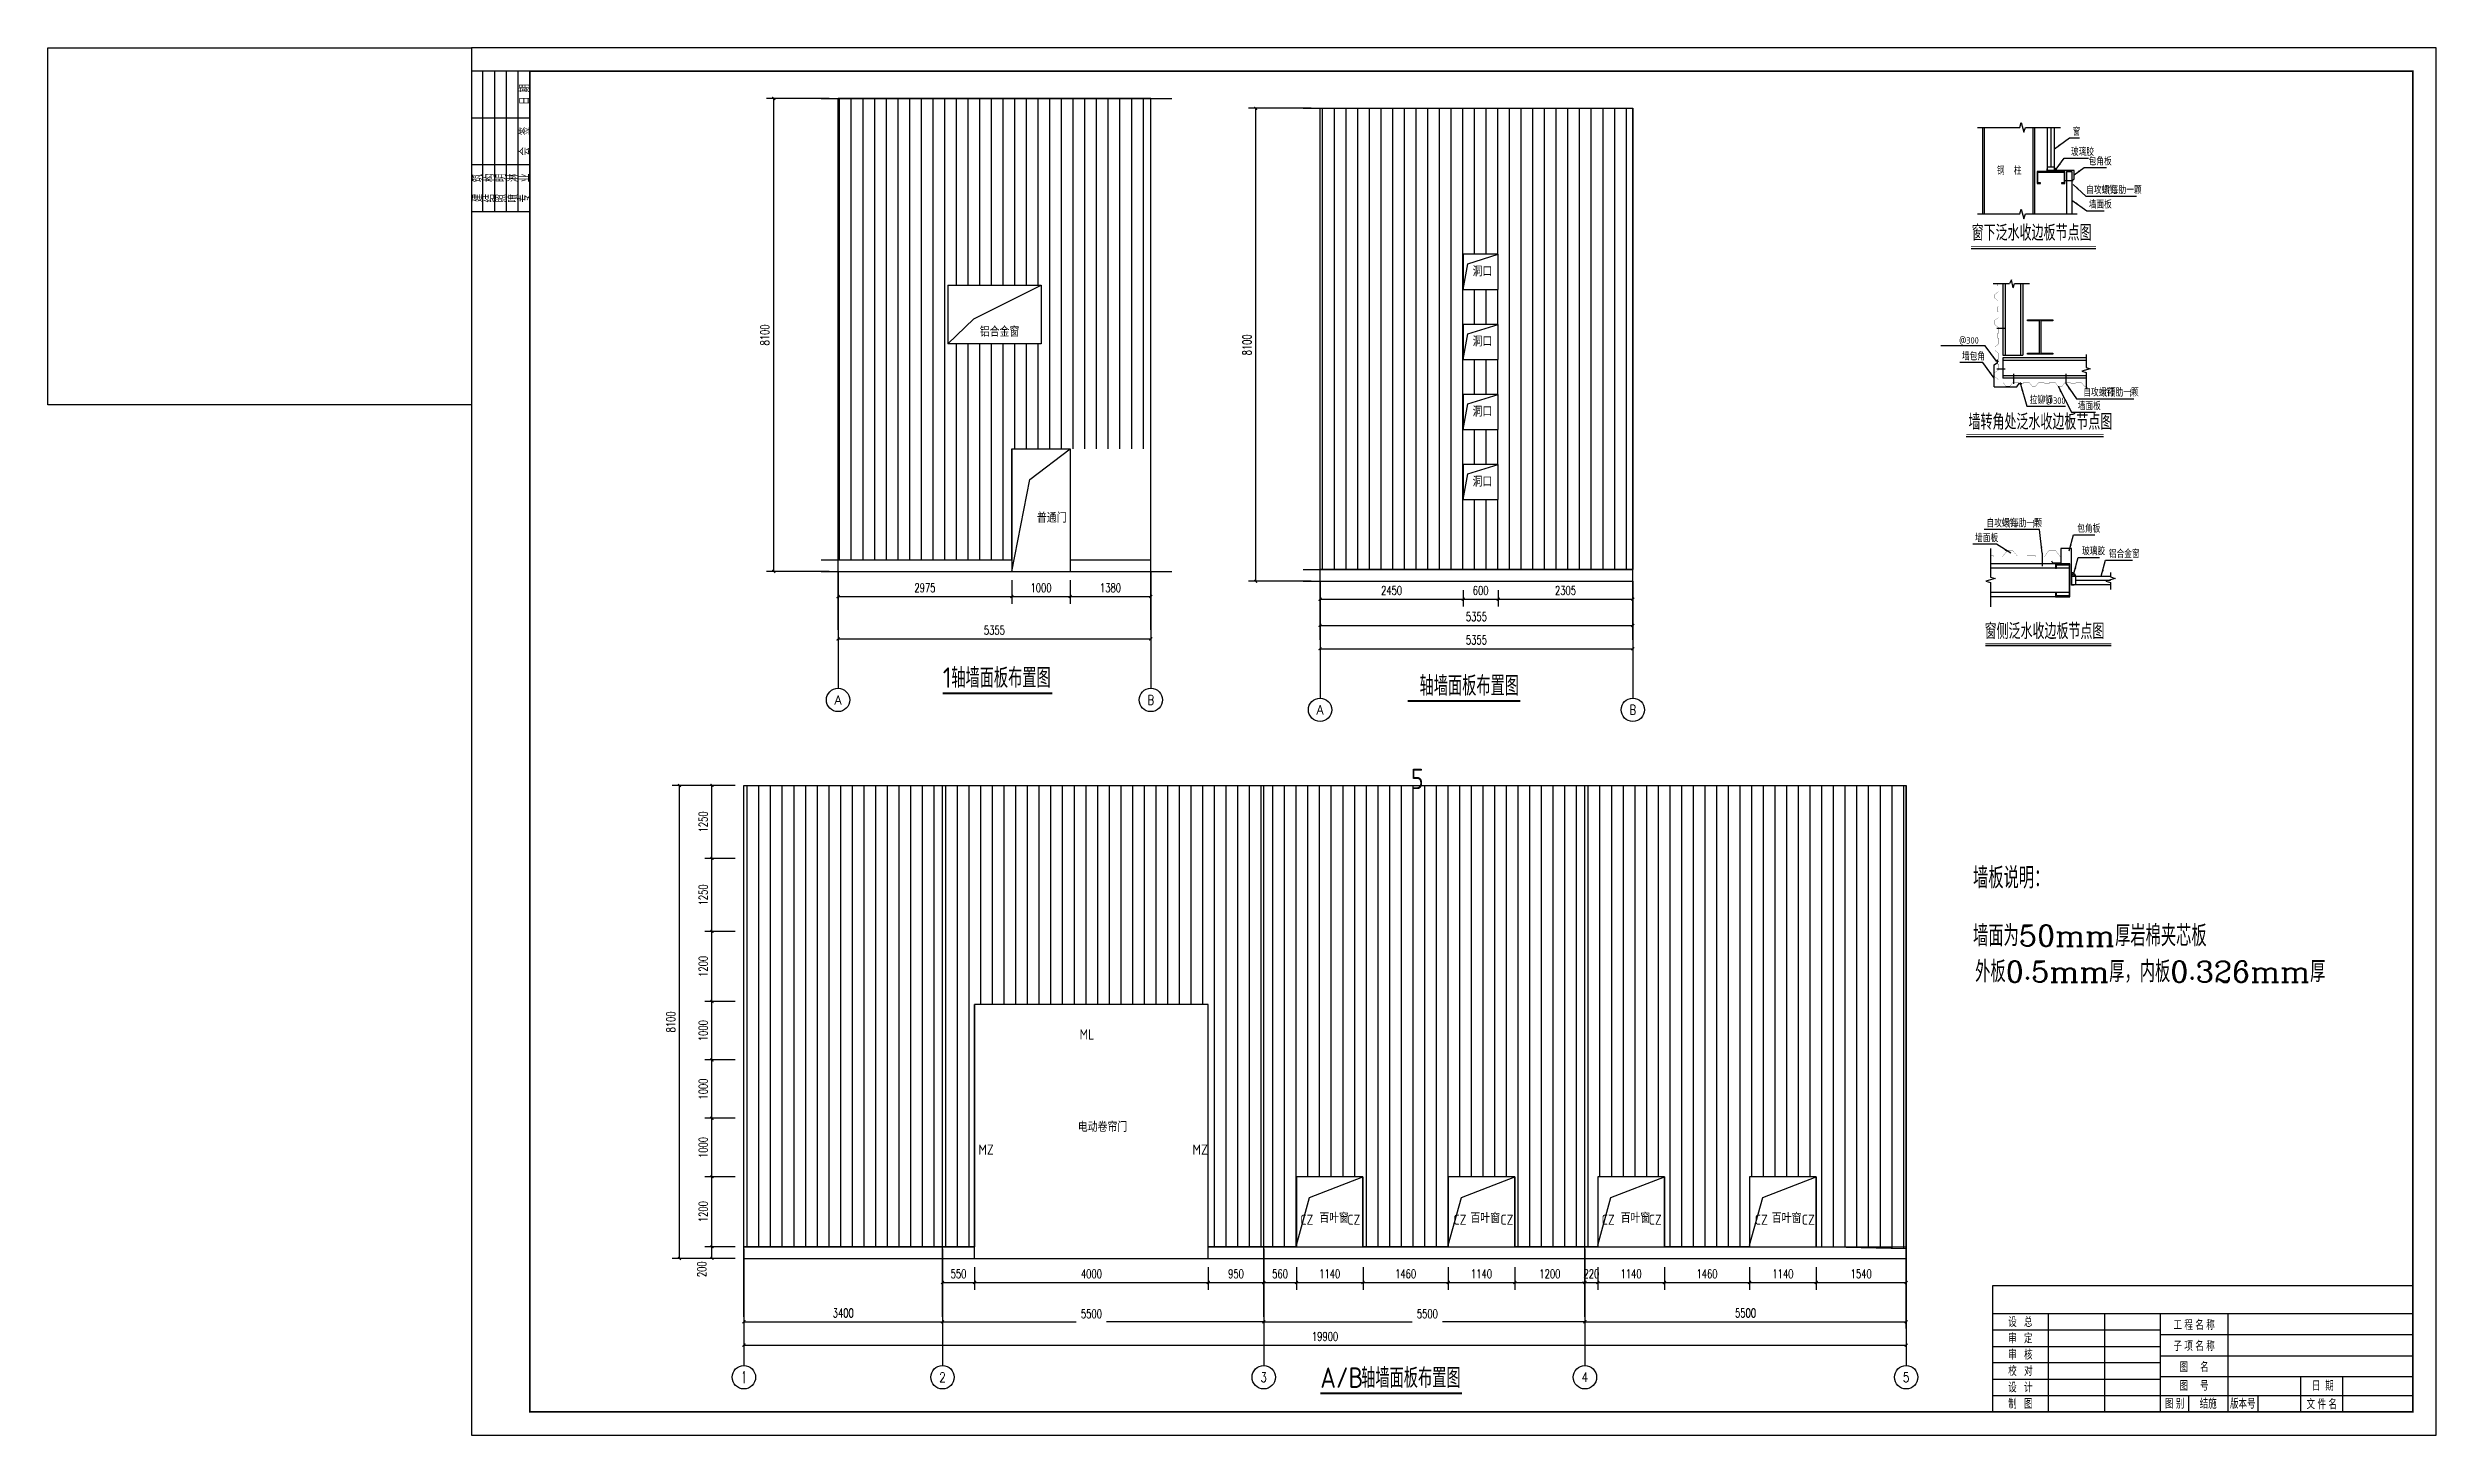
# Model space of a CAD drawing. Extents: x 1129386 to 1651949, y 463500 to 493200.
# Drawn here: x 1611055 to 1651949, y 469440 to 493200 of the extents above; entities that cross this region are included whole.
import ezdxf
from ezdxf.enums import TextEntityAlignment as Align

# ---------------------------------------------------------------- set-up
doc = ezdxf.new("R2010")
doc.units = 0
doc.header["$LTSCALE"] = 1000
doc.header["$MEASUREMENT"] = 0
doc.linetypes.add('CENTER', pattern=[50.8, 31.75, -6.35, 6.35, -6.35])
for name, color, linetype in [('1', 7, 'Continuous'), ('8', 8, 'Continuous'), ('AXIS', 3, 'Continuous'), ('AXIS_TEXT', 7, 'Continuous'), ('DIM_LEAD', 3, 'Continuous'), ('DIM_SYMB', 3, 'Continuous'), ('DOTE', 1, 'Continuous'), ('LAYER2', 200, 'Continuous'), ('NO1', 3, 'CENTER'), ('PUB_DIM', 3, 'Continuous'), ('PUB_TEXT', 7, 'Continuous'), ('WINDOW', 4, 'Continuous'), ('杆件_青色_', 4, 'Continuous'), ('柱', 2, 'Continuous')]:
    doc.layers.add(name, color=color, linetype=linetype)
doc.styles.add('_TCH_AXIS', font='COMPLEX', dxfattribs={"bigfont": 'GBCBIG'})
doc.styles.add('_TCH_LABEL', font='COMPLEX', dxfattribs={"bigfont": 'GBCBIG'})
doc.styles.add('C', font='tssdeng.shx', dxfattribs={"width": 0.8, "height": 500, "bigfont": 'tssdchn.shx'})
doc.styles.add('COMPLEX', font='COMPLEX')
doc.styles.add('DIM_FONT', font='SIMPLEX', dxfattribs={"width": 0.7, "bigfont": 'GBCBIG'})
doc.styles.add('HZ', font='tssdeng.shx', dxfattribs={"width": 0.7, "bigfont": 'tssdchn.shx'})
doc.styles.get("Standard").update_dxf_attribs({"font": 'gbenor.shx', "bigfont": 'gbcbig.shx'})
doc.styles.add('XKB', font='tjtxt.shx', dxfattribs={"width": 0.7, "bigfont": 'tssdchn.shx'})
doc.dimstyles.new('DIMN50', dxfattribs={"dimscale": 0.5, "dimtxt": 300, "dimasz": 100, "dimexe": 250, "dimexo": 300, "dimgap": 150, "dimtad": 1, "dimdec": 0, "dimzin": 0, "dimdsep": 46, "dimtxsty": 'DIM_FONT', "dimblk": 'ARCHTICK', "dimcen": 0.09, "dimclrt": 7, "dimazin": 2, "dimtfac": 1, "dimtdec": 0, "dimtix": 1, "dimtmove": 2, "dimatfit": 3, "dimldrblk": 'ARCHTICK', "dimfxl": 0, "dimtolj": 1, "dimtzin": 0, "dimarcsym": 0})

msp = doc.modelspace()

# ---------------------------------------------------------------- texts
at = {"color": 4, "style": '_TCH_LABEL'}
for s, p in [('墙板说明：', (1644018.6, 478803.6)), ('墙面为50mm厚岩棉夹芯板', (1644018.6, 477813.1)), ('外板0.5mm厚，内板0.326mm厚', (1644054.8, 477198.1))]:
    msp.add_text(s, height=362.88, dxfattribs=at).set_placement(p)
at = {"layer": '1', "ltscale": 8, "style": 'HZ', "width": 0.7}
for s, height, p in [('日 期', 160, (1619209.4, 492400.9)), ('会   签', 160, (1619209.4, 491600.9)), ('建   筑', 154.88, (1618399.3, 490798.1)), ('结   构', 160, (1618609.4, 490798.1)), ('照   明', 160, (1618809.4, 490798.1)), ('喷   淋', 160, (1619009.4, 490798.1)), ('专   业', 160, (1619209.4, 490798.1))]:
    msp.add_text(s, height=height, rotation=90, dxfattribs=at).set_placement(p, align=Align.MIDDLE)
at = {"layer": '1', "style": 'XKB', "width": 0.7}
for s, p in [('设   总', (1644829.4, 471294.8)), ('审   定', (1644829.4, 471014.8)), ('工 程 名 称', (1647803.9, 471243.9)), ('审   核', (1644829.4, 470734.8)), ('子 项 名 称', (1647803.9, 470883.9)), ('图     名', (1647803.9, 470523.9)), ('校   对', (1644829.4, 470454.8)), ('设   计', (1644829.4, 470174.8)), ('图     号', (1647803.9, 470203.9)), ('日  期', (1650007.9, 470203.9)), ('制   图', (1644829.4, 469894.8)), ('图 别', (1647470.6, 469897.2)), ('结施', (1648045.1, 469897.2)), ('版本号', (1648636.9, 469896.2)), ('文 件 名', (1649989.4, 469887.4))]:
    msp.add_text(s, height=160, dxfattribs=at).set_placement(p, align=Align.CENTER)
at = {"layer": 'PUB_TEXT'}
for s, height, p in [('洞口', 168.79, (1635450.5, 489285.9)), ('铝合金窗', 168.79, (1627013.4, 488252.3)), ('洞口', 168.79, (1635450.5, 488085.9)), ('洞口', 168.79, (1635450.5, 486885.9)), ('洞口', 168.79, (1635450.5, 485685.9)), ('普通门', 168.79, (1627990.6, 485067.3)), ('1', 350, (1626379.3, 482239.7)), ('轴墙面板布置图', 337.59, (1626525.1, 482239.7)), ('轴墙面板布置图', 337.59, (1634542.8, 482105)), ('5', 350, (1634395.1, 480504.1)), ('ML', 175, (1628721, 476216.4)), ('电动卷帘门', 168.79, (1628691.5, 474635.4)), ('MZ', 175, (1626988.7, 474243.6)), ('MZ', 175, (1630654.4, 474243.6)), ('CZ', 175, (1632499.9, 473043.6)), ('百叶窗', 168.79, (1632825.6, 473076.2)), ('CZ', 175, (1633304.4, 473043.6)), ('CZ', 175, (1635121.1, 473043.6)), ('百叶窗', 168.79, (1635413.8, 473073)), ('CZ', 175, (1635925.6, 473043.6)), ('CZ', 175, (1637659.9, 473043.6)), ('百叶窗', 168.79, (1637985.6, 473076.2)), ('CZ', 175, (1638464.4, 473043.6)), ('CZ', 175, (1640281.1, 473043.6)), ('百叶窗', 168.79, (1640573.8, 473073)), ('CZ', 175, (1641085.6, 473043.6)), ('A/B', 350, (1632842.7, 470251.6)), ('轴墙面板布置图', 337.59, (1633542.7, 470251.6))]:
    msp.add_text(s, height=height, dxfattribs=at).set_placement(p)

# ---------------------------------------------------------------- blocks, each defined once
blk = doc.blocks.new('*X2')
at = {"layer": 'NO1', "color": 251, "linetype": 'Continuous'}
for p, q in [((463381, -432513, 960), (463381, -432513, 960)), ((463381, -432513, 960), (463381, -432513, 960)), ((463381, -432538, 960), (463381, -432538, 960)), ((463381, -432539, 960), (463381, -432539, 960)), ((463381, -432539, 960), (463381, -432539, 960)), ((463381, -432541, 960), (463381, -432541, 960)), ((463382, -432499, 960), (463382, -432499, 960)), ((463382, -432503, 960), (463382, -432503, 960)), ((463382, -432503, 960), (463382, -432503, 960)), ((463385, -432504, 960), (463385, -432504, 960)), ((463388, -432493, 960), (463388, -432494, 960)), ((463388, -432534, 960), (463388, -432534, 960)), ((463394, -432493, 960), (463394, -432493, 960)), ((463400, -432521, 960), (463400, -432521, 960)), ((463421, -432331, 960), (463421, -432331, 960)), ((463421, -432334, 960), (463421, -432334, 960)), ((463421, -432337, 960), (463421, -432337, 960)), ((463421, -432337, 960), (463421, -432337, 960)), ((463421, -432338, 960), (463421, -432338, 960)), ((463421, -432338, 960), (463421, -432338, 960)), ((463421, -432362, 960), (463421, -432362, 960)), ((463421, -432362, 960), (463421, -432362, 960)), ((463421, -432362, 960), (463421, -432362, 960)), ((463421, -432369, 960), (463421, -432369, 960)), ((463421, -432390, 960), (463421, -432390, 960)), ((463421, -432390, 960), (463421, -432390, 960)), ((463421, -432394, 960), (463421, -432394, 960)), ((463421, -432394, 960), (463421, -432394, 960)), ((463421, -432401, 960), (463421, -432401, 960)), ((463421, -432401, 960), (463421, -432401, 960)), ((463421, -432401, 960), (463421, -432401, 960)), ((463421, -432412, 960), (463421, -432412, 960)), ((463421, -432412, 960), (463421, -432412, 960)), ((463421, -432441, 960), (463421, -432441, 960)), ((463421, -432441, 960), (463421, -432441, 960)), ((463421, -432443, 960), (463421, -432443, 960)), ((463421, -432448, 960), (463421, -432448, 960)), ((463421, -432451, 960), (463421, -432451, 960)), ((463421, -432452, 960), (463421, -432452, 960)), ((463421, -432463, 960), (463421, -432463, 960)), ((463421, -432463, 960), (463421, -432463, 960)), ((463421, -432463, 960), (463421, -432463, 960)), ((463421, -432469, 960), (463421, -432469, 960)), ((463421, -432470, 960), (463421, -432470, 960)), ((463421, -432473, 960), (463421, -432473, 960)), ((463421, -432492, 960), (463421, -432492, 960)), ((463421, -432492, 960), (463421, -432492, 960)), ((463421, -432543, 960), (463421, -432543, 960)), ((463422, -432319, 960), (463422, -432319, 960)), ((463424, -432471, 960), (463432, -432465, 960)), ((463424, -432471, 960), (463435, -432475, 960)), ((463425, -432509, 960), (463425, -432509, 960)), ((463427, -432451, 960), (463437, -432450, 960)), ((463427, -432451, 960), (463435, -432460, 960)), ((463429, -432471, 960), (463432, -432481, 960)), ((463434, -432455, 960), (463432, -432465, 960)), ((463442, -432322, 960), (463442, -432322, 960)), ((463442, -432450, 960), (463442, -432450, 960)), ((463443, -432454, 960), (463443, -432454, 960)), ((463449, -432331, 960), (463459, -432330, 960)), ((463449, -432331, 960), (463457, -432340, 960)), ((463449, -432359, 960), (463449, -432359, 960)), ((463451, -432412, 960), (463451, -432412, 960)), ((463453, -432465, 960), (463453, -432465, 960)), ((463456, -432336, 960), (463454, -432346, 960)), ((463454, -432371, 960), (463454, -432371, 960)), ((463454, -432543, 960), (463454, -432543, 960)), ((463454, -432543, 960), (463454, -432543, 960)), ((463455, -432518, 960), (463455, -432518, 960)), ((463458, -432325, 960), (463458, -432325, 960)), ((463460, -432342, 960), (463460, -432342, 960)), ((463460, -432466, 960), (463460, -432466, 960)), ((463473, -432531, 960), (463473, -432531, 960)), ((463475, -432328, 960), (463475, -432328, 960)), ((463475, -432328, 960), (463475, -432328, 960)), ((463475, -432328, 960), (463475, -432328, 960)), ((463476, -432428, 960), (463476, -432428, 960)), ((463485, -432517, 960), (463485, -432517, 960)), ((463486, -432543, 960), (463486, -432543, 960)), ((463492, -432336, 960), (463492, -432336, 960)), ((463492, -432537, 960), (463492, -432537, 960)), ((463495, -432333, 960), (463495, -432333, 960)), ((463495, -432366, 960), (463495, -432366, 960)), ((463500, -432334, 960), (463500, -432334, 960)), ((463500, -432348, 960), (463500, -432348, 960)), ((463502, -432405, 960), (463502, -432405, 960)), ((463519, -432407, 960), (463527, -432402, 960)), ((463519, -432407, 960), (463530, -432411, 960)), ((463524, -432407, 960), (463527, -432417, 960)), ((463526, -432543, 960), (463526, -432543, 960)), ((463527, -432446, 960), (463527, -432446, 960)), ((463528, -432351, 960), (463528, -432351, 960)), ((463528, -432351, 960), (463528, -432351, 960)), ((463530, -432371, 960), (463530, -432371, 960)), ((463532, -432423, 960), (463532, -432423, 960)), ((463533, -432543, 960), (463533, -432543, 960)), ((463533, -432543, 960), (463533, -432543, 960)), ((463534, -432476, 960), (463534, -432476, 960)), ((463536, -432529, 960), (463536, -432529, 960)), ((463541, -432441, 960), (463551, -432440, 960)), ((463541, -432441, 960), (463549, -432450, 960)), ((463542, -432410, 960), (463542, -432410, 960)), ((463544, -432468, 960), (463544, -432468, 960)), ((463546, -432387, 960), (463546, -432387, 960)), ((463548, -432446, 960), (463546, -432455, 960)), ((463547, -432450, 960), (463561, -432447, 960)), ((463547, -432450, 960), (463560, -432462, 960)), ((463553, -432482, 960), (463553, -432482, 960)), ((463554, -432543, 960), (463554, -432543, 960)), ((463554, -432543, 960), (463554, -432543, 960)), ((463555, -432378, 960), (463555, -432378, 960)), ((463556, -432379, 960), (463556, -432379, 960)), ((463556, -432379, 960), (463556, -432379, 960)), ((463559, -432453, 960), (463557, -432468, 960)), ((463557, -432522, 960), (463565, -432517, 960)), ((463557, -432522, 960), (463569, -432526, 960)), ((463558, -432527, 960), (463558, -432527, 960)), ((463559, -432383, 960), (463559, -432383, 960)), ((463560, -432425, 960), (463560, -432425, 960)), ((463563, -432522, 960), (463566, -432532, 960)), ((463566, -432391, 960), (463566, -432391, 960)), ((463578, -432407, 960), (463578, -432407, 960)), ((463578, -432407, 960), (463578, -432407, 960)), ((463581, -432412, 960), (463581, -432412, 960)), ((463583, -432416, 960), (463583, -432416, 960)), ((463583, -432416, 960), (463583, -432416, 960)), ((463583, -432473, 960), (463583, -432473, 960)), ((463585, -432530, 960), (463585, -432530, 960)), ((463596, -432543, 960), (463596, -432543, 960)), ((463596, -432543, 960), (463596, -432543, 960)), ((463612, -432543, 960), (463612, -432543, 960)), ((463612, -432543, 960), (463612, -432543, 960)), ((463614, -432486, 960), (463614, -432486, 960)), ((463616, -432539, 960), (463616, -432539, 960)), ((463621, -432543, 960), (463621, -432543, 960)), ((463623, -432478, 960), (463623, -432478, 960)), ((463623, -432478, 960), (463623, -432478, 960)), ((463625, -432535, 960), (463625, -432535, 960)), ((463628, -432497, 960), (463628, -432497, 960)), ((463631, -432511, 960), (463631, -432511, 960)), ((463633, -432536, 960), (463633, -432536, 960)), ((463633, -432536, 960), (463633, -432536, 960)), ((463634, -432529, 960), (463634, -432529, 960))]:
    blk.add_line(p, q, dxfattribs=at)
blk = doc.blocks.new('vtew 43rt4')
at = {"color": 3, "linetype": 'Continuous'}
for p, q in [((136299, -25), (136404, 305)), ((136404, 305), (136584, -355)), ((133410, -25), (136299, -25)), ((136584, -355), (136689, -25)), ((136689, -25), (139081, -25)), ((133410, -5951), (136299, -5951)), ((136299, -5951), (136404, -5621)), ((136404, -5621), (136584, -6281)), ((136584, -6281), (136689, -5951)), ((136689, -5951), (140235, -5951)), ((134479, -10720), (135587, -10720)), ((135740, -10455, -8457), (135587, -10720)), ((135838, -11012), (135740, -10455, -8457)), ((135838, -11012), (135931, -10720)), ((135931, -10720), (136959, -10720, 128)), ((140842, -15587), (140842, -16460)), ((141133, -16553), (140551, -16712)), ((140551, -16712), (140842, -16804)), ((140842, -16460), (141133, -16553)), ((140842, -16804), (140842, -17916))]:
    blk.add_line(p, q, dxfattribs=at)
at = {"color": 1, "linetype": 'Continuous'}
for p, q in [((139958, -3676, 411), (139322, -3676, 411)), ((134735, -13784), (135298, -13784)), ((134704, -16046), (134854, -16046)), ((134735, -16568), (135298, -16568)), ((135886, -17596), (135886, -16905)), ((136354, -17606), (136354, -17496)), ((139468, -17596), (139468, -16905))]:
    blk.add_line(p, q, dxfattribs=at)
at = {"color": 2, "elevation": 411}
blk.add_lwpolyline([(139155, -3870), (139393, -3870), (139393, -3037), (137489, -3037), (137489, -3870), (137727, -3870), (137727, -3823), (137536, -3823), (137536, -3085), (139345, -3085), (139345, -3823), (139155, -3823)], close=True, dxfattribs=at)
at = {"layer": 'DIM_LEAD'}
for p, q in [((138679, -1495, -308), (139711, -740, -308)), ((139711, -740, -308), (140384, -740, -308)), ((138787, -2880, -308), (139349, -2131, -308)), ((139349, -2131, -308), (141013, -2131, -308)), ((140033, -3282, -308), (140702, -2778, -308)), ((140702, -2778, -308), (142237, -2778, -308)), ((139958, -3927, -308), (140823, -4736, -308)), ((140823, -4736, -308), (144296, -4736, -308)), ((139862, -5006, -308), (140902, -5732, -308)), ((140902, -5732, -308), (142070, -5732, -308)), ((133935, -14992, -8457), (130884, -14992, -8457)), ((133772, -16136, -8457), (132185, -16136, -8457)), ((134540, -17189, -8457), (133772, -16136, -8457)), ((134704, -16046, -8457), (133935, -14992, -8457)), ((136354, -17606, -8457), (136791, -19123, -8457)), ((138925, -17755, -8457), (139834, -19538, -8457)), ((139468, -17596, -8457), (140188, -18608, -8457)), ((136791, -19123, -8457), (139423, -19123, -8457)), ((139834, -19538, -8457), (141496, -19538, -8457)), ((140188, -18608, -8457), (144120, -18608, -8457))]:
    blk.add_line(p, q, dxfattribs=at)
for points, elevation in [([(138679, -1495, 0, 120, 0), (139042, -1229, 0, 0, 0)], -308), ([(138787, -2880, 0, 120, 0), (139057, -2520, 0, 0, 0)], -308), ([(140033, -3282, 0, 120, 0), (140392, -3011, 0, 0, 0)], -308), ([(139958, -3927, 0, 120, 0), (140287, -4235, 0, 0, 0)], -308), ([(139862, -5006, 0, 120, 0), (140230, -5263, 0, 0, 0)], -308), ([(134704, -16046, 0, 120, 0), (134439, -15682, 0, 0, 0)], -8457), ([(134540, -17189, 0, 120, 0), (134275, -16826, 0, 0, 0)], -8457), ([(136354, -17606, 0, 120, 0), (136479, -18039, 0, 0, 0)], -8457), ([(138925, -17755, 0, 120, 0), (139130, -18156, 0, 0, 0)], -8457), ([(139468, -17596, 0, 120, 0), (139729, -17963, 0, 0, 0)], -8457)]:
    blk.add_lwpolyline(points, format="xyseb", dxfattribs=dict(at, elevation=elevation))
at = {"layer": 'NO1', "color": 7, "linetype": 'Continuous'}
for p, q in [((138178, -2985, 411), (138178, -2866, 411)), ((140033, -2985, 411), (138178, -2985, 411)), ((139505, -3034, 411), (139505, -5951)), ((139505, -3034, 411), (139862, -3034, 411)), ((139862, -3034, 411), (139862, -5951)), ((140033, -3580, 411), (140033, -2985, 411)), ((139896, -3631, 411), (140033, -3580, 411)), ((139896, -3720, 411), (139896, -3631, 411)), ((134540, -16296), (134769, -16136)), ((134540, -17800), (134540, -16296)), ((134769, -16136), (134769, -15953)), ((134540, -17800), (136109, -17800)), ((136109, -17800), (136269, -17572)), ((136269, -17572), (136451, -17572))]:
    blk.add_line(p, q, dxfattribs=at)
at = {"layer": 'NO1', "color": 2, "linetype": 'Continuous'}
for p, q in [((138684, -2834, 411), (138682, -2834, 411)), ((138718, -2836, 411), (138684, -2830, 411)), ((138749, -2844, 411), (138718, -2836, 411)), ((138775, -2865, 411), (138749, -2844, 411)), ((138799, -2895, 411), (138775, -2865, 411)), ((138844, -2981, 411), (138799, -2895, 411))]:
    blk.add_line(p, q, dxfattribs=at)
at = {"layer": 'PUB_TEXT', "color": 3, "const_width": 58.7}
for points, elevation in [([(132961, -8189), (141520, -8189)], -308), ([(132636, -21075), (142037, -21075)], -8457)]:
    blk.add_lwpolyline(points, dxfattribs=dict(at, elevation=elevation))
at = {"layer": 'PUB_TEXT', "color": 3}
for points, elevation in [([(132961, -8314), (141520, -8314)], -308), ([(132636, -21197), (142037, -21197)], -8457)]:
    blk.add_lwpolyline(points, dxfattribs=dict(at, elevation=elevation))
at = {"layer": 'WINDOW', "linetype": 'Continuous'}
for p, q in [((138203, -2964, 411), (138203, -25)), ((138441, -2725, 411), (138441, -25)), ((138679, -2964, 411), (138679, -25)), ((138203, -2725, 411), (138679, -2725, 411)), ((138203, -2964, 411), (138679, -2964, 411))]:
    blk.add_line(p, q, dxfattribs=at)
at = {"layer": '杆件_青色_', "color": 4, "linetype": 'Continuous', "const_width": 14}
for points in [[(134792, -10720), (134792, -10885), (134835, -10885), (134835, -11274), (134576, -11491), (134576, -11708), (134835, -11924), (134835, -12314), (134792, -12314), (134792, -12660), (134835, -12660), (134835, -13050), (134576, -13244), (134576, -13517), (134835, -13720)], [(134835, -13720), (134845, -13728), (134845, -14118), (134802, -14118), (134802, -14464), (134845, -14464), (134845, -14854), (134585, -15071), (134585, -15287), (134845, -15504), (134845, -15894), (134802, -15894), (134802, -16240), (134845, -16240), (134845, -16630), (134585, -16823), (134585, -17097), (134845, -17300)], [(138722, -17495), (138333, -17495), (138333, -17538), (137986, -17538), (137986, -17495), (137596, -17495), (137380, -17755), (137163, -17755), (136947, -17495), (136557, -17495), (136557, -17538), (136210, -17538), (136210, -17495), (135820, -17495), (135627, -17755), (135354, -17755), (135151, -17495)], [(140842, -17755), (140735, -17755), (140518, -17495), (140128, -17495), (140128, -17538), (139782, -17538), (139782, -17495), (139392, -17495), (139199, -17755), (138925, -17755), (138722, -17495)]]:
    blk.add_lwpolyline(points, dxfattribs=at)
at = {"layer": '柱'}
for p, q in [((133741, -25), (133741, -5951)), ((133860, -25), (133860, -5951)), ((137192, -25), (137192, -5951)), ((137311, -25), (137311, -5951)), ((135130, -10720), (135130, -15624)), ((135304, -10720), (135304, -15624)), ((136343, -10720), (136343, -15624)), ((136516, -10720), (136516, -15624)), ((135130, -15624), (136516, -15624)), ((140842, -15818), (135137, -15818)), ((135137, -15818), (135137, -17204)), ((140842, -15991), (135137, -15991)), ((140842, -17031), (135137, -17031)), ((140842, -17204), (135137, -17204))]:
    blk.add_line(p, q, dxfattribs=at)
blk.add_lwpolyline([(136824, -13195), (138557, -13195), (138557, -13281), (137734, -13281), (137734, -15479), (138557, -15479), (138557, -15565), (136824, -15565), (136824, -15479), (137647, -15479), (137647, -13281), (136824, -13281), (136824, -13195)], dxfattribs=at)
at = {"layer": 'NO1', "color": 251, "linetype": 'Continuous', "xscale": 0.75, "yscale": 0.75, "zscale": 0.75}
blk.add_blockref('*X2', (-208884, 321409, -308), dxfattribs=at)
at = {"layer": 'PUB_TEXT', "style": 'C', "width": 0.8}
for s, height, p in [('玻璃胶', 506.4, (139805, -1974, -308)), ('窗', 506, (139919, -583, -308)), ('钢', 506, (134740, -3257, -308)), ('柱', 506, (135896, -3257, -308)), ('包角板', 506.4, (141018, -2620, -308)), ('自攻螺钉', 506.4, (140851, -4579, -308)), ('(', 446, (142326, -4579, -308)), ('每肋一颗', 506.4, (142536, -4579, -308)), ('墙面板', 506.4, (141020, -5575, -308)), ('窗下泛水收边板节点图', 1080, (133006, -7782, 213)), ('@300', 446.2, (132147, -14835, -8457)), ('墙包角', 506.4, (132342, -15978, -8457)), ('自攻螺钉', 506.4, (140653, -18451, -8457)), ('(', 446, (142127, -18451, -8457)), ('隔肋一颗', 506.4, (142337, -18451, -8457)), (')', 446, (143812, -18451, -8457)), ('墙转角处泛水收边板节点图', 1080, (132788, -20732, -8457)), ('拉铆钉', 506.4, (136981, -18966, -8457)), ('@300', 446.2, (138087, -18966, -8457)), ('墙面板', 506.4, (140267, -19381, -8457))]:
    blk.add_text(s, height=height, dxfattribs=at).set_placement(p)
blk = doc.blocks.new('*X4')
at = {"color": 251, "linetype": 'Continuous'}
for p, q in [((477439, -416169, 687), (477439, -416169, 687)), ((477439, -416169, 687), (477439, -416169, 687)), ((477439, -416169, 687), (477439, -416169, 687)), ((477439, -416181, 687), (477439, -416181, 687)), ((477439, -416181, 687), (477439, -416181, 687)), ((477439, -416181, 687), (477439, -416181, 687)), ((477439, -416196, 687), (477439, -416196, 687)), ((477439, -416199, 687), (477439, -416199, 687)), ((477439, -416215, 687), (477439, -416215, 687)), ((477439, -416225, 687), (477439, -416225, 687)), ((477439, -416225, 687), (477439, -416225, 687)), ((477439, -416225, 687), (477439, -416225, 687)), ((477439, -416229, 687), (477439, -416229, 687)), ((477439, -416229, 687), (477439, -416229, 687)), ((477439, -416229, 687), (477439, -416229, 687)), ((477439, -416237, 687), (477439, -416237, 687)), ((477439, -416240, 687), (477439, -416240, 687)), ((477439, -416246, 687), (477439, -416246, 687)), ((477439, -416267, 687), (477439, -416267, 687)), ((477439, -416283, 687), (477439, -416283, 687)), ((477439, -416290, 687), (477439, -416290, 687)), ((477439, -416290, 687), (477439, -416290, 687)), ((477439, -416290, 687), (477439, -416290, 687)), ((477439, -416292, 687), (477439, -416292, 687)), ((477439, -416293, 687), (477439, -416293, 687)), ((477439, -416300, 687), (477439, -416300, 687)), ((477439, -416300, 687), (477439, -416300, 687)), ((477439, -416318, 687), (477439, -416318, 687)), ((477439, -416318, 687), (477439, -416318, 687)), ((477439, -416318, 687), (477439, -416318, 687)), ((477439, -416351, 687), (477439, -416351, 687)), ((477439, -416351, 687), (477439, -416351, 687)), ((477439, -416351, 687), (477439, -416351, 687)), ((477439, -416359, 687), (477439, -416359, 687)), ((477439, -416359, 687), (477439, -416359, 687)), ((477439, -416359, 687), (477439, -416359, 687)), ((477439, -416360, 687), (477439, -416360, 687)), ((477439, -416360, 687), (477439, -416360, 687)), ((477439, -416385, 687), (477439, -416385, 687)), ((477439, -416387, 687), (477439, -416387, 687)), ((477444, -416482, 687), (477444, -416482, 687)), ((477444, -416482, 687), (477444, -416482, 687)), ((477445, -416205, 687), (477445, -416205, 687)), ((477445, -416467, 687), (477445, -416467, 687)), ((477445, -416467, 687), (477445, -416467, 687)), ((477445, -416467, 687), (477445, -416467, 687)), ((477445, -416470, 687), (477445, -416470, 687)), ((477446, -416454, 687), (477446, -416454, 687)), ((477447, -416444, 687), (477447, -416444, 687)), ((477447, -416444, 687), (477447, -416444, 687)), ((477448, -416224, 687), (477448, -416224, 687)), ((477448, -416425, 687), (477448, -416425, 687)), ((477448, -416425, 687), (477448, -416425, 687)), ((477448, -416425, 687), (477448, -416425, 687)), ((477448, -416426, 687), (477448, -416426, 687)), ((477448, -416426, 687), (477448, -416426, 687)), ((477448, -416432, 687), (477448, -416432, 687)), ((477449, -416407, 687), (477449, -416407, 687)), ((477450, -416403, 687), (477450, -416403, 687)), ((477450, -416403, 687), (477450, -416403, 687)), ((477450, -416403, 687), (477450, -416403, 687)), ((477452, -416493, 687), (477452, -416493, 687)), ((477452, -416493, 687), (477452, -416493, 687)), ((477452, -416493, 687), (477452, -416493, 687)), ((477461, -416493, 687), (477461, -416493, 687)), ((477463, -416434, 687), (477463, -416434, 687)), ((477468, -416493, 687), (477468, -416493, 687)), ((477470, -416288, 687), (477470, -416288, 687)), ((477473, -416201, 687), (477488, -416186, 687)), ((477473, -416201, 687), (477490, -416204, 687)), ((477476, -416264, 687), (477476, -416264, 687)), ((477482, -416438, 687), (477482, -416438, 687)), ((477487, -416198, 687), (477485, -416180, 687)), ((477485, -416376, 687), (477485, -416376, 687)), ((477487, -416314, 687), (477487, -416314, 687)), ((477487, -416488, 687), (477487, -416488, 687)), ((477489, -416251, 687), (477489, -416251, 687)), ((477490, -416420, 687), (477490, -416420, 687)), ((477490, -416484, 687), (477503, -416479, 687)), ((477490, -416484, 687), (477500, -416490, 687)), ((477491, -416189, 687), (477491, -416189, 687)), ((477491, -416493, 687), (477491, -416493, 687)), ((477493, -416493, 687), (477493, -416493, 687)), ((477494, -416493, 687), (477494, -416493, 687)), ((477496, -416483, 687), (477500, -416472, 687)), ((477498, -416415, 687), (477513, -416399, 687)), ((477498, -416415, 687), (477515, -416417, 687)), ((477499, -416338, 687), (477499, -416338, 687)), ((477500, -416493, 687), (477500, -416493, 687)), ((477502, -416459, 687), (477502, -416459, 687)), ((477509, -416382, 687), (477509, -416382, 687)), ((477511, -416411, 687), (477509, -416393, 687)), ((477511, -416167, 687), (477511, -416167, 687)), ((477511, -416167, 687), (477511, -416167, 687)), ((477511, -416167, 687), (477511, -416167, 687)), ((477513, -416299, 687), (477522, -416288, 687)), ((477513, -416299, 687), (477524, -416300, 687)), ((477515, -416167, 687), (477515, -416167, 687)), ((477517, -416271, 687), (477517, -416271, 687)), ((477520, -416293, 687), (477518, -416282, 687)), ((477519, -416214, 687), (477519, -416214, 687)), ((477520, -416167, 687), (477520, -416167, 687)), ((477520, -416167, 687), (477520, -416167, 687)), ((477521, -416493, 687), (477521, -416493, 687)), ((477536, -416243, 687), (477536, -416243, 687)), ((477536, -416348, 687), (477549, -416343, 687)), ((477536, -416348, 687), (477545, -416354, 687)), ((477536, -416414, 687), (477536, -416414, 687)), ((477539, -416172, 687), (477539, -416172, 687)), ((477539, -416346, 687), (477539, -416346, 687)), ((477539, -416440, 687), (477548, -416429, 687)), ((477539, -416440, 687), (477550, -416441, 687)), ((477542, -416348, 687), (477546, -416336, 687)), ((477546, -416434, 687), (477544, -416422, 687)), ((477554, -416186, 687), (477554, -416186, 687)), ((477554, -416423, 687), (477554, -416423, 687)), ((477555, -416493, 687), (477555, -416493, 687)), ((477557, -416493, 687), (477557, -416493, 687)), ((477558, -416479, 687), (477558, -416479, 687)), ((477563, -416438, 687), (477563, -416438, 687)), ((477569, -416493, 687), (477569, -416493, 687)), ((477572, -416188, 687), (477572, -416188, 687)), ((477572, -416188, 687), (477572, -416188, 687)), ((477575, -416489, 687), (477575, -416489, 687)), ((477576, -416268, 687), (477576, -416268, 687)), ((477577, -416426, 687), (477577, -416426, 687)), ((477579, -416364, 687), (477579, -416364, 687)), ((477581, -416212, 687), (477595, -416207, 687)), ((477581, -416212, 687), (477591, -416219, 687)), ((477581, -416302, 687), (477581, -416302, 687)), ((477584, -416239, 687), (477584, -416239, 687)), ((477586, -416340, 687), (477586, -416340, 687)), ((477587, -416212, 687), (477591, -416201, 687)), ((477588, -416273, 687), (477588, -416273, 687)), ((477599, -416343, 687), (477599, -416343, 687)), ((477602, -416463, 687), (477602, -416463, 687)), ((477605, -416203, 687), (477605, -416203, 687)), ((477607, -416405, 687), (477607, -416405, 687)), ((477618, -416364, 687), (477618, -416364, 687)), ((477619, -416212, 687), (477619, -416212, 687)), ((477626, -416252, 687), (477626, -416252, 687)), ((477626, -416489, 687), (477626, -416489, 687)), ((477630, -416493, 687), (477630, -416493, 687)), ((477635, -416266, 687), (477635, -416266, 687)), ((477636, -416247, 687), (477636, -416247, 687)), ((477638, -416493, 687), (477638, -416493, 687)), ((477647, -416311, 687), (477656, -416300, 687)), ((477647, -416311, 687), (477658, -416312, 687)), ((477648, -416424, 687), (477661, -416418, 687)), ((477648, -416424, 687), (477657, -416430, 687)), ((477648, -416493, 687), (477648, -416493, 687)), ((477648, -416493, 687), (477648, -416493, 687)), ((477648, -416493, 687), (477648, -416493, 687)), ((477655, -416305, 687), (477652, -416293, 687)), ((477653, -416493, 687), (477653, -416493, 687)), ((477654, -416423, 687), (477657, -416412, 687)), ((477656, -416245, 687), (477656, -416245, 687)), ((477657, -416331, 687), (477657, -416331, 687)), ((477662, -416442, 687), (477662, -416442, 687)), ((477663, -416405, 687), (477663, -416405, 687)), ((477672, -416262, 687), (477672, -416262, 687)), ((477672, -416262, 687), (477672, -416262, 687)), ((477672, -416475, 687), (477672, -416475, 687)), ((477673, -416452, 687), (477682, -416441, 687)), ((477673, -416452, 687), (477684, -416453, 687)), ((477674, -416412, 687), (477674, -416412, 687)), ((477676, -416273, 687), (477676, -416273, 687)), ((477676, -416350, 687), (477676, -416350, 687)), ((477676, -416463, 687), (477676, -416463, 687)), ((477681, -416446, 687), (477678, -416434, 687)), ((477679, -416288, 687), (477679, -416288, 687)), ((477689, -416493, 687), (477689, -416493, 687)), ((477693, -416288, 687), (477697, -416286, 687)), ((477693, -416288, 687), (477702, -416294, 687)), ((477697, -416286, 687), (477697, -416286, 687)), ((477698, -416446, 687), (477713, -416430, 687)), ((477698, -416446, 687), (477715, -416448, 687)), ((477699, -416347, 687), (477699, -416347, 687)), ((477702, -416468, 687), (477702, -416468, 687)), ((477711, -416442, 687), (477709, -416424, 687)), ((477717, -416493, 687), (477717, -416493, 687)), ((477720, -416323, 687), (477720, -416323, 687)), ((477723, -416457, 687), (477723, -416457, 687)), ((477726, -416389, 687), (477726, -416389, 687)), ((477727, -416345, 687), (477727, -416345, 687)), ((477727, -416493, 687), (477727, -416493, 687)), ((477727, -416493, 687), (477727, -416493, 687)), ((477727, -416493, 687), (477727, -416493, 687)), ((477735, -416470, 687), (477735, -416470, 687)), ((477736, -416352, 687), (477736, -416352, 687)), ((477736, -416352, 687), (477736, -416352, 687)), ((477741, -416493, 687), (477741, -416493, 687)), ((477762, -416447, 687), (477762, -416447, 687)), ((477767, -416493, 687), (477769, -416487, 687)), ((477768, -416461, 687), (477768, -416461, 687)), ((477776, -416493, 687), (477776, -416493, 687)), ((477782, -416449, 687), (477782, -416449, 687)), ((477782, -416449, 687), (477782, -416449, 687)), ((477783, -416450, 687), (477783, -416450, 687)), ((477783, -416450, 687), (477783, -416450, 687)), ((477783, -416493, 687), (477783, -416493, 687)), ((477789, -416464, 687), (477789, -416464, 687)), ((477789, -416464, 687), (477789, -416464, 687))]:
    blk.add_line(p, q, dxfattribs=at)
blk = doc.blocks.new('vre rr 34')
at = {"color": 3, "linetype": 'Continuous'}
for p, q in [((142143, 9852, 516), (142143, 7906, 516)), ((150371, 8219, 516), (150371, 7911, 516)), ((142465, 7803, 516), (141821, 7628, 516)), ((141821, 7628, 516), (142143, 7525, 516)), ((142143, 7906, 516), (142465, 7803, 516)), ((142143, 7525, 516), (142143, 5863, 516)), ((150692, 7808, 516), (150049, 7633, 516)), ((150049, 7633, 516), (150371, 7530, 516)), ((150371, 7911, 516), (150692, 7808, 516)), ((150371, 7530, 516), (150371, 7050, 516))]:
    blk.add_line(p, q, dxfattribs=at)
at = {"color": 1, "linetype": 'Continuous'}
blk.add_line((145675, 9532, 516), (145675, 8649, 516), dxfattribs=at)
at = {"color": 2, "elevation": 516}
blk.add_lwpolyline([(146598, 6841), (146598, 6560), (147581, 6560), (147581, 8806), (146598, 8806), (146598, 8525), (146655, 8525), (146655, 8750), (147525, 8750), (147525, 6616), (146655, 6616), (146655, 6841)], close=True, dxfattribs=at)
at = {"layer": 'DIM_LEAD'}
for p, q in [((142551, 10148), (140933, 10148)), ((145490, 11167), (141713, 11167)), ((143527, 9532), (142551, 10148)), ((145675, 9532), (145490, 11167)), ((147528, 9700), (147824, 10796)), ((147824, 10796), (149278, 10796)), ((147860, 8152), (148155, 9248)), ((148155, 9248), (149609, 9248)), ((149730, 7964), (150026, 9060)), ((150026, 9060), (151880, 9060))]:
    blk.add_line(p, q, dxfattribs=at)
for points in [[(143527, 9532, 0, 120, 0), (143147, 9772, 0, 0, 0)], [(145675, 9532, 0, 120, 0), (145624, 9979, 0, 0, 0)], [(147528, 9700, 0, 120, 0), (147646, 10134, 0, 0, 0)], [(147860, 8152, 0, 120, 0), (147977, 8587, 0, 0, 0)], [(149730, 7964, 0, 120, 0), (149847, 8398, 0, 0, 0)]]:
    blk.add_lwpolyline(points, format="xyseb", dxfattribs=at)
at = {"layer": 'LAYER2', "color": 2, "linetype": 'Continuous'}
for p, q in [((147699, 8208, 516), (147767, 8208, 516)), ((147767, 8208, 516), (147807, 8195, 516)), ((147807, 8195, 516), (147837, 8175, 516)), ((147837, 8175, 516), (147882, 8130, 516)), ((147882, 8130, 516), (147918, 8094, 516)), ((147918, 8094, 516), (147918, 8077, 516)), ((147918, 8077, 516), (147945, 8020, 516)), ((147945, 8020, 516), (147965, 7979, 516)), ((147965, 7979, 516), (147969, 7963, 516))]:
    blk.add_line(p, q, dxfattribs=at)
at = {"layer": 'NO1', "color": 7, "linetype": 'Continuous'}
for p, q in [((147699, 9855, 516), (146950, 9855, 516)), ((146950, 9855, 516), (146950, 8853, 516)), ((147699, 8807, 516), (147699, 9855, 516)), ((146412, 8853, 516), (146348, 8993, 516)), ((146950, 8853, 516), (146412, 8853, 516)), ((147699, 7349, 516), (147699, 8807, 516)), ((147873, 7349, 516), (147699, 7349, 516))]:
    blk.add_line(p, q, dxfattribs=at)
at = {"layer": 'PUB_TEXT', "color": 3}
blk.add_line((141795, 3206), (150410, 3206), dxfattribs=at)
at = {"layer": 'PUB_TEXT', "color": 3, "const_width": 58.7}
blk.add_lwpolyline([(141795, 3327), (150410, 3327)], dxfattribs=at)
at = {"layer": 'WINDOW', "linetype": 'Continuous'}
for p, q in [((147687, 7964, 516), (150371, 7964, 516)), ((147687, 7964, 516), (147687, 7402, 516)), ((147687, 7402, 516), (150371, 7402, 516)), ((147968, 7964, 516), (147968, 7402, 516)), ((147968, 7683, 516), (150366, 7683, 516))]:
    blk.add_line(p, q, dxfattribs=at)
at = {"layer": '杆件_青色_', "color": 4, "linetype": 'Continuous', "const_width": 14, "elevation": 516}
blk.add_lwpolyline([(142143, 9375), (142325, 9375), (142325, 9305), (142956, 9305), (143307, 9726), (143658, 9726), (144009, 9305), (144641, 9305), (144641, 9375), (145203, 9375), (145203, 9305), (145835, 9305), (146148, 9726), (146591, 9726), (146920, 9305)], dxfattribs=at)
at = {"layer": '柱'}
for p, q in [((147581, 8806, 516), (142143, 8806, 516)), ((147581, 8525, 516), (142143, 8525, 516)), ((147581, 6841, 516), (142143, 6841, 516)), ((147581, 6560, 516), (142143, 6560, 516))]:
    blk.add_line(p, q, dxfattribs=at)
at = {"color": 251, "linetype": 'Continuous', "xscale": 0.75, "yscale": 0.75, "zscale": 0.75}
blk.add_blockref('*X4', (-210380, 320333), dxfattribs=at)
at = {"layer": 'PUB_TEXT', "style": 'C', "width": 0.8}
for s, height, p in [('自攻螺钉', 506.4, (141870, 11325)), ('(', 446, (143345, 11325)), ('每肋一颗', 506.4, (143555, 11325)), (')', 446, (145029, 11325)), ('包角板', 506.4, (148086, 10953)), ('墙面板', 506.4, (141091, 10305)), ('玻璃胶', 506.4, (148417, 9406)), ('铝合金窗', 506.4, (150251, 9217)), ('窗侧泛水收边板节点图', 1080, (141739, 3655, 273))]:
    blk.add_text(s, height=height, dxfattribs=at).set_placement(p)
blk = doc.blocks.new('_ArchTick')
at = {"color": 0, "linetype": 'ByBlock', "const_width": 0.4}
blk.add_lwpolyline([(-0.5, -0.5), (0.5, 0.5)], dxfattribs=at)
blk = doc.blocks.new('*D371')
at = {"layer": 'Defpoints', "color": 0}
for p in [(1632838, 484063), (1635288, 484063), (1635288, 483757)]:
    blk.add_point(p, dxfattribs=at)
at = {"layer": 'PUB_DIM', "color": 0, "lineweight": -2}
for p, q in [((1632838, 483913), (1632838, 483632)), ((1635288, 483913), (1635288, 483632)), ((1632838, 483757), (1635288, 483757))]:
    blk.add_line(p, q, dxfattribs=at)
at = {"layer": 'PUB_DIM', "color": 0, "lineweight": -2, "xscale": 50, "yscale": 50, "zscale": 50, "rotation": 180}
blk.add_blockref('_ArchTick', (1632838, 483757), dxfattribs=at)
at = {"layer": 'PUB_DIM', "color": 0, "lineweight": -2, "xscale": 50, "yscale": 50, "zscale": 50}
blk.add_blockref('_ArchTick', (1635288, 483757), dxfattribs=at)
at = {"layer": 'PUB_DIM', "color": 7, "insert": (1634063, 483907), "char_height": 150, "attachment_point": 5, "style": 'DIM_FONT'}
blk.add_mtext('\\A1;2450', dxfattribs=at)
blk = doc.blocks.new('*D372')
at = {"layer": 'Defpoints', "color": 0}
for p in [(1635288, 484063), (1635888, 484063), (1635888, 483757)]:
    blk.add_point(p, dxfattribs=at)
at = {"layer": 'PUB_DIM', "color": 0, "lineweight": -2}
for p, q in [((1635288, 483913), (1635288, 483632)), ((1635888, 483913), (1635888, 483632)), ((1635288, 483757), (1635888, 483757))]:
    blk.add_line(p, q, dxfattribs=at)
at = {"layer": 'PUB_DIM', "color": 0, "lineweight": -2, "xscale": 50, "yscale": 50, "zscale": 50, "rotation": 180}
blk.add_blockref('_ArchTick', (1635288, 483757), dxfattribs=at)
at = {"layer": 'PUB_DIM', "color": 0, "lineweight": -2, "xscale": 50, "yscale": 50, "zscale": 50}
blk.add_blockref('_ArchTick', (1635888, 483757), dxfattribs=at)
at = {"layer": 'PUB_DIM', "color": 7, "insert": (1635588, 483907), "char_height": 150, "attachment_point": 5, "style": 'DIM_FONT'}
blk.add_mtext('\\A1;600', dxfattribs=at)
blk = doc.blocks.new('*D373')
at = {"layer": 'Defpoints', "color": 0}
for p in [(1635888, 484063), (1638193, 484063), (1638193, 483757)]:
    blk.add_point(p, dxfattribs=at)
at = {"layer": 'PUB_DIM', "color": 0, "lineweight": -2}
for p, q in [((1635888, 483913), (1635888, 483632)), ((1638193, 483913), (1638193, 483632)), ((1635888, 483757), (1638193, 483757))]:
    blk.add_line(p, q, dxfattribs=at)
at = {"layer": 'PUB_DIM', "color": 0, "lineweight": -2, "xscale": 50, "yscale": 50, "zscale": 50, "rotation": 180}
blk.add_blockref('_ArchTick', (1635888, 483757), dxfattribs=at)
at = {"layer": 'PUB_DIM', "color": 0, "lineweight": -2, "xscale": 50, "yscale": 50, "zscale": 50}
blk.add_blockref('_ArchTick', (1638193, 483757), dxfattribs=at)
at = {"layer": 'PUB_DIM', "color": 7, "insert": (1637041, 483907), "char_height": 150, "attachment_point": 5, "style": 'DIM_FONT'}
blk.add_mtext('\\A1;2305', dxfattribs=at)
blk = doc.blocks.new('*D374')
at = {"layer": 'Defpoints', "color": 0}
for p in [(1624586, 484232), (1627561, 484232), (1627561, 483803)]:
    blk.add_point(p, dxfattribs=at)
at = {"layer": 'PUB_DIM', "color": 0, "lineweight": -2}
for p, q in [((1624586, 484082), (1624586, 483678)), ((1624586, 483803), (1627561, 483803)), ((1627561, 484082), (1627561, 483678))]:
    blk.add_line(p, q, dxfattribs=at)
at = {"layer": 'PUB_DIM', "color": 0, "lineweight": -2, "xscale": 50, "yscale": 50, "zscale": 50, "rotation": 180}
blk.add_blockref('_ArchTick', (1624586, 483803), dxfattribs=at)
at = {"layer": 'PUB_DIM', "color": 0, "lineweight": -2, "xscale": 50, "yscale": 50, "zscale": 50}
blk.add_blockref('_ArchTick', (1627561, 483803), dxfattribs=at)
at = {"layer": 'PUB_DIM', "color": 7, "insert": (1626073, 483953), "char_height": 150, "attachment_point": 5, "style": 'DIM_FONT'}
blk.add_mtext('\\A1;2975', dxfattribs=at)
blk = doc.blocks.new('*D375')
at = {"layer": 'Defpoints', "color": 0}
for p in [(1627561, 484232), (1628561, 484232), (1628561, 483803)]:
    blk.add_point(p, dxfattribs=at)
at = {"layer": 'PUB_DIM', "color": 0, "lineweight": -2}
for p, q in [((1627561, 484082), (1627561, 483678)), ((1627561, 483803), (1628561, 483803)), ((1628561, 484082), (1628561, 483678))]:
    blk.add_line(p, q, dxfattribs=at)
at = {"layer": 'PUB_DIM', "color": 0, "lineweight": -2, "xscale": 50, "yscale": 50, "zscale": 50, "rotation": 180}
blk.add_blockref('_ArchTick', (1627561, 483803), dxfattribs=at)
at = {"layer": 'PUB_DIM', "color": 0, "lineweight": -2, "xscale": 50, "yscale": 50, "zscale": 50}
blk.add_blockref('_ArchTick', (1628561, 483803), dxfattribs=at)
at = {"layer": 'PUB_DIM', "color": 7, "insert": (1628061, 483953), "char_height": 150, "attachment_point": 5, "style": 'DIM_FONT'}
blk.add_mtext('\\A1;1000', dxfattribs=at)
blk = doc.blocks.new('*D376')
at = {"layer": 'Defpoints', "color": 0}
for p in [(1628561, 484232), (1629941, 484232), (1629941, 483803)]:
    blk.add_point(p, dxfattribs=at)
at = {"layer": 'PUB_DIM', "color": 0, "lineweight": -2}
for p, q in [((1628561, 484082), (1628561, 483678)), ((1628561, 483803), (1629941, 483803)), ((1629941, 484082), (1629941, 483678))]:
    blk.add_line(p, q, dxfattribs=at)
at = {"layer": 'PUB_DIM', "color": 0, "lineweight": -2, "xscale": 50, "yscale": 50, "zscale": 50, "rotation": 180}
blk.add_blockref('_ArchTick', (1628561, 483803), dxfattribs=at)
at = {"layer": 'PUB_DIM', "color": 0, "lineweight": -2, "xscale": 50, "yscale": 50, "zscale": 50}
blk.add_blockref('_ArchTick', (1629941, 483803), dxfattribs=at)
at = {"layer": 'PUB_DIM', "color": 7, "insert": (1629251, 483953), "char_height": 150, "attachment_point": 5, "style": 'DIM_FONT'}
blk.add_mtext('\\A1;1380', dxfattribs=at)
blk = doc.blocks.new('*D377')
at = {"layer": 'AXIS', "color": 0, "lineweight": -2}
for p, q in [((1632838, 483213), (1632838, 483433)), ((1638193, 483213), (1638193, 483433)), ((1632838, 483308), (1638193, 483308))]:
    blk.add_line(p, q, dxfattribs=at)
at = {"layer": 'Defpoints', "color": 0}
for p in [(1632838, 483063), (1638193, 483308), (1638193, 483063)]:
    blk.add_point(p, dxfattribs=at)
at = {"layer": 'AXIS', "color": 0, "lineweight": -2, "xscale": 50, "yscale": 50, "zscale": 50, "rotation": 180}
blk.add_blockref('_ArchTick', (1632838, 483308), dxfattribs=at)
at = {"layer": 'AXIS', "color": 0, "lineweight": -2, "xscale": 50, "yscale": 50, "zscale": 50}
blk.add_blockref('_ArchTick', (1638193, 483308), dxfattribs=at)
at = {"layer": 'AXIS', "color": 7, "insert": (1635516, 483458), "char_height": 150, "attachment_point": 5, "style": 'DIM_FONT'}
blk.add_mtext('\\A1;5355', dxfattribs=at)
blk = doc.blocks.new('*D378')
at = {"layer": 'AXIS', "color": 0, "lineweight": -2}
for p, q in [((1632838, 482913), (1632838, 482783)), ((1632838, 482908), (1638193, 482908)), ((1638193, 482913), (1638193, 482783))]:
    blk.add_line(p, q, dxfattribs=at)
at = {"layer": 'Defpoints', "color": 0}
for p in [(1632838, 483063), (1638193, 483063), (1638193, 482908)]:
    blk.add_point(p, dxfattribs=at)
at = {"layer": 'AXIS', "color": 0, "lineweight": -2, "xscale": 50, "yscale": 50, "zscale": 50, "rotation": 180}
blk.add_blockref('_ArchTick', (1632838, 482908), dxfattribs=at)
at = {"layer": 'AXIS', "color": 0, "lineweight": -2, "xscale": 50, "yscale": 50, "zscale": 50}
blk.add_blockref('_ArchTick', (1638193, 482908), dxfattribs=at)
at = {"layer": 'AXIS', "color": 7, "insert": (1635516, 483058), "char_height": 150, "attachment_point": 5, "style": 'DIM_FONT'}
blk.add_mtext('\\A1;5355', dxfattribs=at)
blk = doc.blocks.new('*D379')
at = {"layer": 'Defpoints', "color": 0}
for p in [(1631737, 492163), (1632838, 492163), (1632838, 484063)]:
    blk.add_point(p, dxfattribs=at)
at = {"layer": 'PUB_DIM', "color": 0, "lineweight": -2}
for p, q in [((1632688, 492163), (1631612, 492163)), ((1631737, 484063), (1631737, 492163)), ((1632688, 484063), (1631612, 484063))]:
    blk.add_line(p, q, dxfattribs=at)
at = {"layer": 'PUB_DIM', "color": 0, "lineweight": -2, "xscale": 50, "yscale": 50, "zscale": 50}
for p, rotation in [((1631737, 492163), 90), ((1631737, 484063), 270)]:
    blk.add_blockref('_ArchTick', p, dxfattribs=dict(at, rotation=rotation))
at = {"layer": 'PUB_DIM', "color": 7, "insert": (1631587, 488113), "char_height": 150, "attachment_point": 5, "rotation": 90, "style": 'DIM_FONT'}
blk.add_mtext('\\A1;8100', dxfattribs=at)
blk = doc.blocks.new('*D380')
at = {"layer": 'AXIS', "color": 0, "lineweight": -2}
for p, q in [((1624586, 483082), (1624586, 482951)), ((1624586, 483076), (1629941, 483076)), ((1629941, 483082), (1629941, 482951))]:
    blk.add_line(p, q, dxfattribs=at)
at = {"layer": 'Defpoints', "color": 0}
for p in [(1624586, 483232), (1629941, 483232), (1629941, 483076)]:
    blk.add_point(p, dxfattribs=at)
at = {"layer": 'AXIS', "color": 0, "lineweight": -2, "xscale": 50, "yscale": 50, "zscale": 50, "rotation": 180}
blk.add_blockref('_ArchTick', (1624586, 483076), dxfattribs=at)
at = {"layer": 'AXIS', "color": 0, "lineweight": -2, "xscale": 50, "yscale": 50, "zscale": 50}
blk.add_blockref('_ArchTick', (1629941, 483076), dxfattribs=at)
at = {"layer": 'AXIS', "color": 7, "insert": (1627263, 483226), "char_height": 150, "attachment_point": 5, "style": 'DIM_FONT'}
blk.add_mtext('\\A1;5355', dxfattribs=at)
blk = doc.blocks.new('*D381')
at = {"layer": 'Defpoints', "color": 0}
for p in [(1623484, 492332), (1624586, 492332), (1624586, 484232)]:
    blk.add_point(p, dxfattribs=at)
at = {"layer": 'PUB_DIM', "color": 0, "lineweight": -2}
for p, q in [((1624436, 492332), (1623359, 492332)), ((1623484, 484232), (1623484, 492332)), ((1624436, 484232), (1623359, 484232))]:
    blk.add_line(p, q, dxfattribs=at)
at = {"layer": 'PUB_DIM', "color": 0, "lineweight": -2, "xscale": 50, "yscale": 50, "zscale": 50}
for p, rotation in [((1623484, 492332), 90), ((1623484, 484232), 270)]:
    blk.add_blockref('_ArchTick', p, dxfattribs=dict(at, rotation=rotation))
at = {"layer": 'PUB_DIM', "color": 7, "insert": (1623334, 488282), "char_height": 150, "attachment_point": 5, "rotation": 90, "style": 'DIM_FONT'}
blk.add_mtext('\\A1;8100', dxfattribs=at)
blk = doc.blocks.new('*D382')
at = {"layer": 'Defpoints', "color": 0}
for p in [(1626374, 472468), (1626924, 472468), (1626924, 472056)]:
    blk.add_point(p, dxfattribs=at)
at = {"layer": 'PUB_DIM', "color": 0, "lineweight": -2}
for p, q in [((1626374, 472318), (1626374, 471931)), ((1626374, 472056), (1626924, 472056)), ((1626924, 472318), (1626924, 471931))]:
    blk.add_line(p, q, dxfattribs=at)
at = {"layer": 'PUB_DIM', "color": 0, "lineweight": -2, "xscale": 50, "yscale": 50, "zscale": 50, "rotation": 180}
blk.add_blockref('_ArchTick', (1626374, 472056), dxfattribs=at)
at = {"layer": 'PUB_DIM', "color": 0, "lineweight": -2, "xscale": 50, "yscale": 50, "zscale": 50}
blk.add_blockref('_ArchTick', (1626924, 472056), dxfattribs=at)
at = {"layer": 'PUB_DIM', "color": 7, "insert": (1626649, 472206), "char_height": 150, "attachment_point": 5, "style": 'DIM_FONT'}
blk.add_mtext('\\A1;550', dxfattribs=at)
blk = doc.blocks.new('*D383')
at = {"layer": 'Defpoints', "color": 0}
for p in [(1626924, 472468), (1630924, 472468), (1630924, 472056)]:
    blk.add_point(p, dxfattribs=at)
at = {"layer": 'PUB_DIM', "color": 0, "lineweight": -2}
for p, q in [((1626924, 472318), (1626924, 471931)), ((1626924, 472056), (1630924, 472056)), ((1630924, 472318), (1630924, 471931))]:
    blk.add_line(p, q, dxfattribs=at)
at = {"layer": 'PUB_DIM', "color": 0, "lineweight": -2, "xscale": 50, "yscale": 50, "zscale": 50, "rotation": 180}
blk.add_blockref('_ArchTick', (1626924, 472056), dxfattribs=at)
at = {"layer": 'PUB_DIM', "color": 0, "lineweight": -2, "xscale": 50, "yscale": 50, "zscale": 50}
blk.add_blockref('_ArchTick', (1630924, 472056), dxfattribs=at)
at = {"layer": 'PUB_DIM', "color": 7, "insert": (1628924, 472206), "char_height": 150, "attachment_point": 5, "style": 'DIM_FONT'}
blk.add_mtext('\\A1;4000', dxfattribs=at)
blk = doc.blocks.new('*D384')
at = {"layer": 'Defpoints', "color": 0}
for p in [(1630924, 472468), (1631874, 472468), (1631874, 472056)]:
    blk.add_point(p, dxfattribs=at)
at = {"layer": 'PUB_DIM', "color": 0, "lineweight": -2}
for p, q in [((1630924, 472318), (1630924, 471931)), ((1630924, 472056), (1631874, 472056)), ((1631874, 472318), (1631874, 471931))]:
    blk.add_line(p, q, dxfattribs=at)
at = {"layer": 'PUB_DIM', "color": 0, "lineweight": -2, "xscale": 50, "yscale": 50, "zscale": 50, "rotation": 180}
blk.add_blockref('_ArchTick', (1630924, 472056), dxfattribs=at)
at = {"layer": 'PUB_DIM', "color": 0, "lineweight": -2, "xscale": 50, "yscale": 50, "zscale": 50}
blk.add_blockref('_ArchTick', (1631874, 472056), dxfattribs=at)
at = {"layer": 'PUB_DIM', "color": 7, "insert": (1631399, 472206), "char_height": 150, "attachment_point": 5, "style": 'DIM_FONT'}
blk.add_mtext('\\A1;950', dxfattribs=at)
blk = doc.blocks.new('*D385')
at = {"layer": 'Defpoints', "color": 0}
for p in [(1631874, 472468), (1632434, 472468), (1632434, 472056)]:
    blk.add_point(p, dxfattribs=at)
at = {"layer": 'PUB_DIM', "color": 0, "lineweight": -2}
for p, q in [((1631874, 472318), (1631874, 471931)), ((1631874, 472056), (1632434, 472056)), ((1632434, 472318), (1632434, 471931))]:
    blk.add_line(p, q, dxfattribs=at)
at = {"layer": 'PUB_DIM', "color": 0, "lineweight": -2, "xscale": 50, "yscale": 50, "zscale": 50, "rotation": 180}
blk.add_blockref('_ArchTick', (1631874, 472056), dxfattribs=at)
at = {"layer": 'PUB_DIM', "color": 0, "lineweight": -2, "xscale": 50, "yscale": 50, "zscale": 50}
blk.add_blockref('_ArchTick', (1632434, 472056), dxfattribs=at)
at = {"layer": 'PUB_DIM', "color": 7, "insert": (1632154, 472206), "char_height": 150, "attachment_point": 5, "style": 'DIM_FONT'}
blk.add_mtext('\\A1;560', dxfattribs=at)
blk = doc.blocks.new('*D386')
at = {"layer": 'Defpoints', "color": 0}
for p in [(1632434, 472468), (1633574, 472468), (1633574, 472056)]:
    blk.add_point(p, dxfattribs=at)
at = {"layer": 'PUB_DIM', "color": 0, "lineweight": -2}
for p, q in [((1632434, 472318), (1632434, 471931)), ((1632434, 472056), (1633574, 472056)), ((1633574, 472318), (1633574, 471931))]:
    blk.add_line(p, q, dxfattribs=at)
at = {"layer": 'PUB_DIM', "color": 0, "lineweight": -2, "xscale": 50, "yscale": 50, "zscale": 50, "rotation": 180}
blk.add_blockref('_ArchTick', (1632434, 472056), dxfattribs=at)
at = {"layer": 'PUB_DIM', "color": 0, "lineweight": -2, "xscale": 50, "yscale": 50, "zscale": 50}
blk.add_blockref('_ArchTick', (1633574, 472056), dxfattribs=at)
at = {"layer": 'PUB_DIM', "color": 7, "insert": (1633004, 472206), "char_height": 150, "attachment_point": 5, "style": 'DIM_FONT'}
blk.add_mtext('\\A1;1140', dxfattribs=at)
blk = doc.blocks.new('*D387')
at = {"layer": 'Defpoints', "color": 0}
for p in [(1633574, 472468), (1635034, 472468), (1635034, 472056)]:
    blk.add_point(p, dxfattribs=at)
at = {"layer": 'PUB_DIM', "color": 0, "lineweight": -2}
for p, q in [((1633574, 472318), (1633574, 471931)), ((1633574, 472056), (1635034, 472056)), ((1635034, 472318), (1635034, 471931))]:
    blk.add_line(p, q, dxfattribs=at)
at = {"layer": 'PUB_DIM', "color": 0, "lineweight": -2, "xscale": 50, "yscale": 50, "zscale": 50, "rotation": 180}
blk.add_blockref('_ArchTick', (1633574, 472056), dxfattribs=at)
at = {"layer": 'PUB_DIM', "color": 0, "lineweight": -2, "xscale": 50, "yscale": 50, "zscale": 50}
blk.add_blockref('_ArchTick', (1635034, 472056), dxfattribs=at)
at = {"layer": 'PUB_DIM', "color": 7, "insert": (1634304, 472206), "char_height": 150, "attachment_point": 5, "style": 'DIM_FONT'}
blk.add_mtext('\\A1;1460', dxfattribs=at)
blk = doc.blocks.new('*D388')
at = {"layer": 'Defpoints', "color": 0}
for p in [(1635034, 472468), (1636174, 472468), (1636174, 472056)]:
    blk.add_point(p, dxfattribs=at)
at = {"layer": 'PUB_DIM', "color": 0, "lineweight": -2}
for p, q in [((1635034, 472318), (1635034, 471931)), ((1635034, 472056), (1636174, 472056)), ((1636174, 472318), (1636174, 471931))]:
    blk.add_line(p, q, dxfattribs=at)
at = {"layer": 'PUB_DIM', "color": 0, "lineweight": -2, "xscale": 50, "yscale": 50, "zscale": 50, "rotation": 180}
blk.add_blockref('_ArchTick', (1635034, 472056), dxfattribs=at)
at = {"layer": 'PUB_DIM', "color": 0, "lineweight": -2, "xscale": 50, "yscale": 50, "zscale": 50}
blk.add_blockref('_ArchTick', (1636174, 472056), dxfattribs=at)
at = {"layer": 'PUB_DIM', "color": 7, "insert": (1635604, 472206), "char_height": 150, "attachment_point": 5, "style": 'DIM_FONT'}
blk.add_mtext('\\A1;1140', dxfattribs=at)
blk = doc.blocks.new('*D389')
at = {"layer": 'Defpoints', "color": 0}
for p in [(1636174, 472468), (1637374, 472468), (1637374, 472056)]:
    blk.add_point(p, dxfattribs=at)
at = {"layer": 'PUB_DIM', "color": 0, "lineweight": -2}
for p, q in [((1636174, 472318), (1636174, 471931)), ((1636174, 472056), (1637374, 472056)), ((1637374, 472318), (1637374, 471931))]:
    blk.add_line(p, q, dxfattribs=at)
at = {"layer": 'PUB_DIM', "color": 0, "lineweight": -2, "xscale": 50, "yscale": 50, "zscale": 50, "rotation": 180}
blk.add_blockref('_ArchTick', (1636174, 472056), dxfattribs=at)
at = {"layer": 'PUB_DIM', "color": 0, "lineweight": -2, "xscale": 50, "yscale": 50, "zscale": 50}
blk.add_blockref('_ArchTick', (1637374, 472056), dxfattribs=at)
at = {"layer": 'PUB_DIM', "color": 7, "insert": (1636774, 472206), "char_height": 150, "attachment_point": 5, "style": 'DIM_FONT'}
blk.add_mtext('\\A1;1200', dxfattribs=at)
blk = doc.blocks.new('*D390')
at = {"layer": 'Defpoints', "color": 0}
for p in [(1637374, 472468), (1637594, 472468), (1637594, 472056)]:
    blk.add_point(p, dxfattribs=at)
at = {"layer": 'PUB_DIM', "color": 0, "lineweight": -2}
for p, q in [((1637374, 472056), (1637324, 472056)), ((1637374, 472318), (1637374, 471931)), ((1637374, 472056), (1637594, 472056)), ((1637594, 472318), (1637594, 471931)), ((1637594, 472056), (1637644, 472056))]:
    blk.add_line(p, q, dxfattribs=at)
at = {"layer": 'PUB_DIM', "color": 0, "lineweight": -2, "xscale": 50, "yscale": 50, "zscale": 50}
blk.add_blockref('_ArchTick', (1637374, 472056), dxfattribs=at)
at = {"layer": 'PUB_DIM', "color": 0, "lineweight": -2, "xscale": 50, "yscale": 50, "zscale": 50, "rotation": 180}
blk.add_blockref('_ArchTick', (1637594, 472056), dxfattribs=at)
at = {"layer": 'PUB_DIM', "color": 7, "insert": (1637484, 472206), "char_height": 150, "attachment_point": 5, "style": 'DIM_FONT'}
blk.add_mtext('\\A1;220', dxfattribs=at)
blk = doc.blocks.new('*D391')
at = {"layer": 'Defpoints', "color": 0}
for p in [(1637594, 472468), (1638734, 472468), (1638734, 472056)]:
    blk.add_point(p, dxfattribs=at)
at = {"layer": 'PUB_DIM', "color": 0, "lineweight": -2}
for p, q in [((1637594, 472318), (1637594, 471931)), ((1637594, 472056), (1638734, 472056)), ((1638734, 472318), (1638734, 471931))]:
    blk.add_line(p, q, dxfattribs=at)
at = {"layer": 'PUB_DIM', "color": 0, "lineweight": -2, "xscale": 50, "yscale": 50, "zscale": 50, "rotation": 180}
blk.add_blockref('_ArchTick', (1637594, 472056), dxfattribs=at)
at = {"layer": 'PUB_DIM', "color": 0, "lineweight": -2, "xscale": 50, "yscale": 50, "zscale": 50}
blk.add_blockref('_ArchTick', (1638734, 472056), dxfattribs=at)
at = {"layer": 'PUB_DIM', "color": 7, "insert": (1638164, 472206), "char_height": 150, "attachment_point": 5, "style": 'DIM_FONT'}
blk.add_mtext('\\A1;1140', dxfattribs=at)
blk = doc.blocks.new('*D392')
at = {"layer": 'Defpoints', "color": 0}
for p in [(1638734, 472468), (1640194, 472468), (1640194, 472056)]:
    blk.add_point(p, dxfattribs=at)
at = {"layer": 'PUB_DIM', "color": 0, "lineweight": -2}
for p, q in [((1638734, 472318), (1638734, 471931)), ((1638734, 472056), (1640194, 472056)), ((1640194, 472318), (1640194, 471931))]:
    blk.add_line(p, q, dxfattribs=at)
at = {"layer": 'PUB_DIM', "color": 0, "lineweight": -2, "xscale": 50, "yscale": 50, "zscale": 50, "rotation": 180}
blk.add_blockref('_ArchTick', (1638734, 472056), dxfattribs=at)
at = {"layer": 'PUB_DIM', "color": 0, "lineweight": -2, "xscale": 50, "yscale": 50, "zscale": 50}
blk.add_blockref('_ArchTick', (1640194, 472056), dxfattribs=at)
at = {"layer": 'PUB_DIM', "color": 7, "insert": (1639464, 472206), "char_height": 150, "attachment_point": 5, "style": 'DIM_FONT'}
blk.add_mtext('\\A1;1460', dxfattribs=at)
blk = doc.blocks.new('*D393')
at = {"layer": 'Defpoints', "color": 0}
for p in [(1640194, 472468), (1641334, 472468), (1641334, 472056)]:
    blk.add_point(p, dxfattribs=at)
at = {"layer": 'PUB_DIM', "color": 0, "lineweight": -2}
for p, q in [((1640194, 472318), (1640194, 471931)), ((1640194, 472056), (1641334, 472056)), ((1641334, 472318), (1641334, 471931))]:
    blk.add_line(p, q, dxfattribs=at)
at = {"layer": 'PUB_DIM', "color": 0, "lineweight": -2, "xscale": 50, "yscale": 50, "zscale": 50, "rotation": 180}
blk.add_blockref('_ArchTick', (1640194, 472056), dxfattribs=at)
at = {"layer": 'PUB_DIM', "color": 0, "lineweight": -2, "xscale": 50, "yscale": 50, "zscale": 50}
blk.add_blockref('_ArchTick', (1641334, 472056), dxfattribs=at)
at = {"layer": 'PUB_DIM', "color": 7, "insert": (1640764, 472206), "char_height": 150, "attachment_point": 5, "style": 'DIM_FONT'}
blk.add_mtext('\\A1;1140', dxfattribs=at)
blk = doc.blocks.new('*D394')
at = {"layer": 'Defpoints', "color": 0}
for p in [(1641334, 472468), (1642874, 472468), (1642874, 472056)]:
    blk.add_point(p, dxfattribs=at)
at = {"layer": 'PUB_DIM', "color": 0, "lineweight": -2}
for p, q in [((1641334, 472318), (1641334, 471931)), ((1641334, 472056), (1642874, 472056)), ((1642874, 472318), (1642874, 471931))]:
    blk.add_line(p, q, dxfattribs=at)
at = {"layer": 'PUB_DIM', "color": 0, "lineweight": -2, "xscale": 50, "yscale": 50, "zscale": 50, "rotation": 180}
blk.add_blockref('_ArchTick', (1641334, 472056), dxfattribs=at)
at = {"layer": 'PUB_DIM', "color": 0, "lineweight": -2, "xscale": 50, "yscale": 50, "zscale": 50}
blk.add_blockref('_ArchTick', (1642874, 472056), dxfattribs=at)
at = {"layer": 'PUB_DIM', "color": 7, "insert": (1642104, 472206), "char_height": 150, "attachment_point": 5, "style": 'DIM_FONT'}
blk.add_mtext('\\A1;1540', dxfattribs=at)
blk = doc.blocks.new('*D395')
at = {"layer": 'Defpoints', "color": 0}
for p in [(1621872, 480568), (1622974, 480568), (1622974, 472468)]:
    blk.add_point(p, dxfattribs=at)
at = {"layer": 'PUB_DIM', "color": 0, "lineweight": -2}
for p, q in [((1622824, 480568), (1621747, 480568)), ((1621872, 472468), (1621872, 480568)), ((1622824, 472468), (1621747, 472468))]:
    blk.add_line(p, q, dxfattribs=at)
at = {"layer": 'PUB_DIM', "color": 0, "lineweight": -2, "xscale": 50, "yscale": 50, "zscale": 50}
for p, rotation in [((1621872, 480568), 90), ((1621872, 472468), 270)]:
    blk.add_blockref('_ArchTick', p, dxfattribs=dict(at, rotation=rotation))
at = {"layer": 'PUB_DIM', "color": 7, "insert": (1621722, 476518), "char_height": 150, "attachment_point": 5, "rotation": 90, "style": 'DIM_FONT'}
blk.add_mtext('\\A1;8100', dxfattribs=at)
blk = doc.blocks.new('*D396')
at = {"layer": 'Defpoints', "color": 0}
for p in [(1622427, 472668), (1622974, 472668), (1622974, 472468)]:
    blk.add_point(p, dxfattribs=at)
at = {"layer": 'PUB_DIM', "color": 0, "lineweight": -2}
for p, q in [((1622824, 472668), (1622302, 472668)), ((1622824, 472468), (1622302, 472468)), ((1622427, 472468), (1622427, 472668))]:
    blk.add_line(p, q, dxfattribs=at)
at = {"layer": 'PUB_DIM', "color": 0, "lineweight": -2, "xscale": 50, "yscale": 50, "zscale": 50}
for p, rotation in [((1622427, 472668), 90), ((1622427, 472468), 270)]:
    blk.add_blockref('_ArchTick', p, dxfattribs=dict(at, rotation=rotation))
at = {"layer": 'PUB_DIM', "color": 7, "insert": (1622254, 472283), "char_height": 150, "attachment_point": 5, "rotation": 90, "style": 'DIM_FONT'}
blk.add_mtext('\\A1;200', dxfattribs=at)
blk = doc.blocks.new('*D397')
at = {"layer": 'Defpoints', "color": 0}
for p in [(1622427, 473868), (1622974, 473868), (1622974, 472668)]:
    blk.add_point(p, dxfattribs=at)
at = {"layer": 'PUB_DIM', "color": 0, "lineweight": -2}
for p, q in [((1622824, 473868), (1622302, 473868)), ((1622427, 472668), (1622427, 473868)), ((1622824, 472668), (1622302, 472668))]:
    blk.add_line(p, q, dxfattribs=at)
at = {"layer": 'PUB_DIM', "color": 0, "lineweight": -2, "xscale": 50, "yscale": 50, "zscale": 50}
for p, rotation in [((1622427, 473868), 90), ((1622427, 472668), 270)]:
    blk.add_blockref('_ArchTick', p, dxfattribs=dict(at, rotation=rotation))
at = {"layer": 'PUB_DIM', "color": 7, "insert": (1622277, 473268), "char_height": 150, "attachment_point": 5, "rotation": 90, "style": 'DIM_FONT'}
blk.add_mtext('\\A1;1200', dxfattribs=at)
blk = doc.blocks.new('*D398')
at = {"layer": 'Defpoints', "color": 0}
for p in [(1622427, 474868), (1622974, 474868), (1622974, 473868)]:
    blk.add_point(p, dxfattribs=at)
at = {"layer": 'PUB_DIM', "color": 0, "lineweight": -2}
for p, q in [((1622824, 474868), (1622302, 474868)), ((1622427, 473868), (1622427, 474868)), ((1622824, 473868), (1622302, 473868))]:
    blk.add_line(p, q, dxfattribs=at)
at = {"layer": 'PUB_DIM', "color": 0, "lineweight": -2, "xscale": 50, "yscale": 50, "zscale": 50}
for p, rotation in [((1622427, 474868), 90), ((1622427, 473868), 270)]:
    blk.add_blockref('_ArchTick', p, dxfattribs=dict(at, rotation=rotation))
at = {"layer": 'PUB_DIM', "color": 7, "insert": (1622277, 474368), "char_height": 150, "attachment_point": 5, "rotation": 90, "style": 'DIM_FONT'}
blk.add_mtext('\\A1;1000', dxfattribs=at)
blk = doc.blocks.new('*D399')
at = {"layer": 'Defpoints', "color": 0}
for p in [(1622427, 475868), (1622974, 475868), (1622974, 474868)]:
    blk.add_point(p, dxfattribs=at)
at = {"layer": 'PUB_DIM', "color": 0, "lineweight": -2}
for p, q in [((1622824, 475868), (1622302, 475868)), ((1622427, 474868), (1622427, 475868)), ((1622824, 474868), (1622302, 474868))]:
    blk.add_line(p, q, dxfattribs=at)
at = {"layer": 'PUB_DIM', "color": 0, "lineweight": -2, "xscale": 50, "yscale": 50, "zscale": 50}
for p, rotation in [((1622427, 475868), 90), ((1622427, 474868), 270)]:
    blk.add_blockref('_ArchTick', p, dxfattribs=dict(at, rotation=rotation))
at = {"layer": 'PUB_DIM', "color": 7, "insert": (1622277, 475368), "char_height": 150, "attachment_point": 5, "rotation": 90, "style": 'DIM_FONT'}
blk.add_mtext('\\A1;1000', dxfattribs=at)
blk = doc.blocks.new('*D400')
at = {"layer": 'Defpoints', "color": 0}
for p in [(1622427, 476868), (1622974, 476868), (1622974, 475868)]:
    blk.add_point(p, dxfattribs=at)
at = {"layer": 'PUB_DIM', "color": 0, "lineweight": -2}
for p, q in [((1622824, 476868), (1622302, 476868)), ((1622427, 475868), (1622427, 476868)), ((1622824, 475868), (1622302, 475868))]:
    blk.add_line(p, q, dxfattribs=at)
at = {"layer": 'PUB_DIM', "color": 0, "lineweight": -2, "xscale": 50, "yscale": 50, "zscale": 50}
for p, rotation in [((1622427, 476868), 90), ((1622427, 475868), 270)]:
    blk.add_blockref('_ArchTick', p, dxfattribs=dict(at, rotation=rotation))
at = {"layer": 'PUB_DIM', "color": 7, "insert": (1622277, 476368), "char_height": 150, "attachment_point": 5, "rotation": 90, "style": 'DIM_FONT'}
blk.add_mtext('\\A1;1000', dxfattribs=at)
blk = doc.blocks.new('*D401')
at = {"layer": 'Defpoints', "color": 0}
for p in [(1622427, 478068), (1622974, 478068), (1622974, 476868)]:
    blk.add_point(p, dxfattribs=at)
at = {"layer": 'PUB_DIM', "color": 0, "lineweight": -2}
for p, q in [((1622824, 478068), (1622302, 478068)), ((1622427, 476868), (1622427, 478068)), ((1622824, 476868), (1622302, 476868))]:
    blk.add_line(p, q, dxfattribs=at)
at = {"layer": 'PUB_DIM', "color": 0, "lineweight": -2, "xscale": 50, "yscale": 50, "zscale": 50}
for p, rotation in [((1622427, 478068), 90), ((1622427, 476868), 270)]:
    blk.add_blockref('_ArchTick', p, dxfattribs=dict(at, rotation=rotation))
at = {"layer": 'PUB_DIM', "color": 7, "insert": (1622277, 477468), "char_height": 150, "attachment_point": 5, "rotation": 90, "style": 'DIM_FONT'}
blk.add_mtext('\\A1;1200', dxfattribs=at)
blk = doc.blocks.new('*D402')
at = {"layer": 'Defpoints', "color": 0}
for p in [(1622427, 479318), (1622974, 479318), (1622974, 478068)]:
    blk.add_point(p, dxfattribs=at)
at = {"layer": 'PUB_DIM', "color": 0, "lineweight": -2}
for p, q in [((1622824, 479318), (1622302, 479318)), ((1622427, 478068), (1622427, 479318)), ((1622824, 478068), (1622302, 478068))]:
    blk.add_line(p, q, dxfattribs=at)
at = {"layer": 'PUB_DIM', "color": 0, "lineweight": -2, "xscale": 50, "yscale": 50, "zscale": 50}
for p, rotation in [((1622427, 479318), 90), ((1622427, 478068), 270)]:
    blk.add_blockref('_ArchTick', p, dxfattribs=dict(at, rotation=rotation))
at = {"layer": 'PUB_DIM', "color": 7, "insert": (1622277, 478693), "char_height": 150, "attachment_point": 5, "rotation": 90, "style": 'DIM_FONT'}
blk.add_mtext('\\A1;1250', dxfattribs=at)
blk = doc.blocks.new('*D403')
at = {"layer": 'Defpoints', "color": 0}
for p in [(1622427, 480568), (1622974, 480568), (1622974, 479318)]:
    blk.add_point(p, dxfattribs=at)
at = {"layer": 'PUB_DIM', "color": 0, "lineweight": -2}
for p, q in [((1622824, 480568), (1622302, 480568)), ((1622427, 479318), (1622427, 480568)), ((1622824, 479318), (1622302, 479318))]:
    blk.add_line(p, q, dxfattribs=at)
at = {"layer": 'PUB_DIM', "color": 0, "lineweight": -2, "xscale": 50, "yscale": 50, "zscale": 50}
for p, rotation in [((1622427, 480568), 90), ((1622427, 479318), 270)]:
    blk.add_blockref('_ArchTick', p, dxfattribs=dict(at, rotation=rotation))
at = {"layer": 'PUB_DIM', "color": 7, "insert": (1622277, 479943), "char_height": 150, "attachment_point": 5, "rotation": 90, "style": 'DIM_FONT'}
blk.add_mtext('\\A1;1250', dxfattribs=at)
blk = doc.blocks.new('*D404')
at = {"layer": 'AXIS', "color": 0, "lineweight": -2}
for p, q in [((1622974, 472483), (1622974, 471258)), ((1626374, 472483), (1626374, 471258)), ((1622974, 471383), (1626374, 471383))]:
    blk.add_line(p, q, dxfattribs=at)
at = {"layer": 'Defpoints', "color": 0}
for p in [(1622974, 472633), (1626374, 472633), (1626374, 471383)]:
    blk.add_point(p, dxfattribs=at)
at = {"layer": 'AXIS', "color": 0, "lineweight": -2, "xscale": 50, "yscale": 50, "zscale": 50, "rotation": 180}
blk.add_blockref('_ArchTick', (1622974, 471383), dxfattribs=at)
at = {"layer": 'AXIS', "color": 0, "lineweight": -2, "xscale": 50, "yscale": 50, "zscale": 50}
blk.add_blockref('_ArchTick', (1626374, 471383), dxfattribs=at)
at = {"layer": 'AXIS', "color": 7, "insert": (1624674, 471533), "char_height": 150, "attachment_point": 5, "style": 'DIM_FONT'}
blk.add_mtext('\\A1;3400', dxfattribs=at)
blk = doc.blocks.new('*D405')
at = {"layer": 'AXIS', "color": 0, "lineweight": -2}
for p, q in [((1626374, 472483), (1626374, 471258)), ((1631874, 472483), (1631874, 471258)), ((1626374, 471383), (1628664, 471383)), ((1631874, 471383), (1629184, 471383))]:
    blk.add_line(p, q, dxfattribs=at)
at = {"layer": 'Defpoints', "color": 0}
for p in [(1626374, 472633), (1631874, 472633), (1631874, 471383)]:
    blk.add_point(p, dxfattribs=at)
at = {"layer": 'AXIS', "color": 0, "lineweight": -2, "xscale": 50, "yscale": 50, "zscale": 50, "rotation": 180}
blk.add_blockref('_ArchTick', (1626374, 471383), dxfattribs=at)
at = {"layer": 'AXIS', "color": 0, "lineweight": -2, "xscale": 50, "yscale": 50, "zscale": 50}
blk.add_blockref('_ArchTick', (1631874, 471383), dxfattribs=at)
at = {"layer": 'AXIS', "color": 7, "insert": (1628924, 471521), "char_height": 150, "attachment_point": 5, "style": 'DIM_FONT'}
blk.add_mtext('\\A1;5500', dxfattribs=at)
blk = doc.blocks.new('*D406')
at = {"layer": 'AXIS', "color": 0, "lineweight": -2}
for p, q in [((1631874, 472483), (1631874, 471258)), ((1637374, 472483), (1637374, 471258)), ((1631874, 471383), (1634415, 471383)), ((1637374, 471383), (1634935, 471383))]:
    blk.add_line(p, q, dxfattribs=at)
at = {"layer": 'Defpoints', "color": 0}
for p in [(1631874, 472633), (1637374, 472633), (1637374, 471383)]:
    blk.add_point(p, dxfattribs=at)
at = {"layer": 'AXIS', "color": 0, "lineweight": -2, "xscale": 50, "yscale": 50, "zscale": 50, "rotation": 180}
blk.add_blockref('_ArchTick', (1631874, 471383), dxfattribs=at)
at = {"layer": 'AXIS', "color": 0, "lineweight": -2, "xscale": 50, "yscale": 50, "zscale": 50}
blk.add_blockref('_ArchTick', (1637374, 471383), dxfattribs=at)
at = {"layer": 'AXIS', "color": 7, "insert": (1634675, 471521), "char_height": 150, "attachment_point": 5, "style": 'DIM_FONT'}
blk.add_mtext('\\A1;5500', dxfattribs=at)
blk = doc.blocks.new('*D407')
at = {"layer": 'AXIS', "color": 0, "lineweight": -2}
for p, q in [((1637374, 472483), (1637374, 471258)), ((1642874, 472483), (1642874, 471258)), ((1637374, 471383), (1642874, 471383))]:
    blk.add_line(p, q, dxfattribs=at)
at = {"layer": 'Defpoints', "color": 0}
for p in [(1637374, 472633), (1642874, 472633), (1642874, 471383)]:
    blk.add_point(p, dxfattribs=at)
at = {"layer": 'AXIS', "color": 0, "lineweight": -2, "xscale": 50, "yscale": 50, "zscale": 50, "rotation": 180}
blk.add_blockref('_ArchTick', (1637374, 471383), dxfattribs=at)
at = {"layer": 'AXIS', "color": 0, "lineweight": -2, "xscale": 50, "yscale": 50, "zscale": 50}
blk.add_blockref('_ArchTick', (1642874, 471383), dxfattribs=at)
at = {"layer": 'AXIS', "color": 7, "insert": (1640124, 471533), "char_height": 150, "attachment_point": 5, "style": 'DIM_FONT'}
blk.add_mtext('\\A1;5500', dxfattribs=at)
blk = doc.blocks.new('*D408')
at = {"layer": 'AXIS', "color": 0, "lineweight": -2}
for p, q in [((1622974, 472483), (1622974, 470858)), ((1642874, 472483), (1642874, 470858)), ((1622974, 470983), (1642874, 470983))]:
    blk.add_line(p, q, dxfattribs=at)
at = {"layer": 'Defpoints', "color": 0}
for p in [(1622974, 472633), (1642874, 472633), (1642874, 470983)]:
    blk.add_point(p, dxfattribs=at)
at = {"layer": 'AXIS', "color": 0, "lineweight": -2, "xscale": 50, "yscale": 50, "zscale": 50, "rotation": 180}
blk.add_blockref('_ArchTick', (1622974, 470983), dxfattribs=at)
at = {"layer": 'AXIS', "color": 0, "lineweight": -2, "xscale": 50, "yscale": 50, "zscale": 50}
blk.add_blockref('_ArchTick', (1642874, 470983), dxfattribs=at)
at = {"layer": 'AXIS', "color": 7, "insert": (1632924, 471133), "char_height": 150, "attachment_point": 5, "style": 'DIM_FONT'}
blk.add_mtext('\\A1;19900', dxfattribs=at)
blk = doc.blocks.new('_AXISO')
blk.add_circle((0, 0), 0.5)
at = {"layer": 'AXIS_TEXT', "style": 'COMPLEX', "width": 1.041667}
blk.add_attdef('A', text='', height=0.56, dxfattribs=at).set_placement((-0.25, -0.28), (0.25, -0.28), align=Align.FIT)

# ---------------------------------------------------------------- dimensions: what is measured, and where the dimension line sits
at = {"layer": 'AXIS'}
for p1, p2, distance, picture, middle in [((1632838.3, 483063.2), (1638193.3, 483063.2), 244.4, '*D377', (1635515.8, 483457.6)), ((1624585.7, 483232), (1629940.7, 483232), -155.6, '*D380', (1627263.2, 483226.4)), ((1632838.3, 483063.2), (1638193.3, 483063.2), -155.6, '*D378', (1635515.8, 483057.6)), ((1622973.6, 472633.2), (1626373.6, 472633.2), -1250, '*D404', (1624673.6, 471533.2)), ((1622973.6, 472633.2), (1642873.6, 472633.2), -1650, '*D408', (1632923.6, 471133.2)), ((1637373.6, 472633.2), (1642873.6, 472633.2), -1250, '*D407', (1640123.6, 471533.2))]:
    dim = msp.add_aligned_dim(p1=p1, p2=p2, distance=distance, dimstyle='DIMN50', dxfattribs=at)
    dim.commit()
    dim.dimension.update_dxf_attribs({"geometry": picture, "text_midpoint": middle})
for base, p1, p2, picture, middle in [((1631873.6, 471383.2), (1626373.6, 472633.2), (1631873.6, 472633.2), '*D405', (1628923.6, 471520.7)), ((1637373.6, 471383.2), (1631873.6, 472633.2), (1637373.6, 472633.2), '*D406', (1634674.6, 471520.7))]:
    dim = msp.add_linear_dim(base=base, p1=p1, p2=p2, angle=0, dimstyle='DIMN50', dxfattribs=at)
    dim.commit()
    dim.dimension.update_dxf_attribs({"geometry": picture, "text_midpoint": middle, "dimtype": 161})
at = {"layer": 'PUB_DIM'}
for p1, p2, distance, picture, middle in [((1624585.7, 484232), (1624585.7, 492332), 1101.7, '*D381', (1623334, 488282)), ((1632838.3, 484063.2), (1632838.3, 492163.2), 1101.7, '*D379', (1631586.7, 488113.2)), ((1624585.7, 484232), (1627560.7, 484232), -429.4, '*D374', (1626073.2, 483952.6)), ((1627560.7, 484232), (1628560.7, 484232), -429.4, '*D375', (1628060.7, 483952.6)), ((1628560.7, 484232), (1629940.7, 484232), -429.4, '*D376', (1629250.7, 483952.6)), ((1632838.3, 484063.2), (1635288.3, 484063.2), -306.2, '*D371', (1634063.3, 483907)), ((1635288.3, 484063.2), (1635888.3, 484063.2), -306.2, '*D372', (1635588.3, 483907)), ((1635888.3, 484063.2), (1638193.3, 484063.2), -306.2, '*D373', (1637040.8, 483907)), ((1622973.6, 472467.7), (1622973.6, 480567.7), 1101.7, '*D395', (1621722, 476517.7)), ((1622973.6, 479317.7), (1622973.6, 480567.7), 546.8, '*D403', (1622276.9, 479942.7)), ((1622973.6, 478067.7), (1622973.6, 479317.7), 546.8, '*D402', (1622276.9, 478692.7)), ((1622973.6, 476867.7), (1622973.6, 478067.7), 546.8, '*D401', (1622276.9, 477467.7)), ((1622973.6, 475867.7), (1622973.6, 476867.7), 546.8, '*D400', (1622276.9, 476367.7)), ((1622973.6, 474867.7), (1622973.6, 475867.7), 546.8, '*D399', (1622276.9, 475367.7)), ((1622973.6, 473867.7), (1622973.6, 474867.7), 546.8, '*D398', (1622276.9, 474367.7)), ((1622973.6, 472667.7), (1622973.6, 473867.7), 546.8, '*D397', (1622276.9, 473267.7)), ((1626373.6, 472467.7), (1626923.6, 472467.7), -412, '*D382', (1626648.6, 472205.7)), ((1626923.6, 472467.7), (1630923.6, 472467.7), -412, '*D383', (1628923.6, 472205.7)), ((1630923.6, 472467.7), (1631873.6, 472467.7), -412, '*D384', (1631398.6, 472205.7)), ((1631873.6, 472467.7), (1632433.6, 472467.7), -412, '*D385', (1632153.6, 472205.7)), ((1632433.6, 472467.7), (1633573.6, 472467.7), -412, '*D386', (1633003.6, 472205.7)), ((1633573.6, 472467.7), (1635033.6, 472467.7), -412, '*D387', (1634303.6, 472205.7)), ((1635033.6, 472467.7), (1636173.6, 472467.7), -412, '*D388', (1635603.6, 472205.7)), ((1636173.6, 472467.7), (1637373.6, 472467.7), -412, '*D389', (1636773.6, 472205.7)), ((1637373.6, 472467.7), (1637593.6, 472467.7), -412, '*D390', (1637483.6, 472205.7)), ((1637593.6, 472467.7), (1638733.6, 472467.7), -412, '*D391', (1638163.6, 472205.7)), ((1638733.6, 472467.7), (1640193.6, 472467.7), -412, '*D392', (1639463.6, 472205.7)), ((1640193.6, 472467.7), (1641333.6, 472467.7), -412, '*D393', (1640763.6, 472205.7)), ((1641333.6, 472467.7), (1642873.6, 472467.7), -412, '*D394', (1642103.6, 472205.7))]:
    dim = msp.add_aligned_dim(p1=p1, p2=p2, distance=distance, dimstyle='DIMN50', dxfattribs=at)
    dim.commit()
    dim.dimension.update_dxf_attribs({"geometry": picture, "text_midpoint": middle})
dim = msp.add_linear_dim(base=(1622426.9, 472667.7), p1=(1622973.6, 472467.7), p2=(1622973.6, 472667.7), angle=90, dimstyle='DIMN50', dxfattribs=at)
dim.commit()
dim.dimension.update_dxf_attribs({"geometry": '*D396', "text_midpoint": (1622254.4, 472282.7), "dimtype": 161})

# ---------------------------------------------------------------- hatches: boundary and pattern name
h = msp.add_hatch()
h.set_pattern_fill('饰面砖', color=256, scale=100, style=0)
h.set_pattern_definition([(90, (1448412.85, 490950.78), (-200, 1e-14), [])])
h.paths.add_polyline_path([(1624585.7, 484432), (1627560.7, 484432), (1627560.7, 486332), (1629940.7, 486332), (1629940.7, 492332), (1624585.7, 492332)])
h.paths.add_polyline_path([(1626465.7, 489132), (1628065.7, 489132), (1628065.7, 488132), (1626465.7, 488132)], flags=16)
h = msp.add_hatch()
h.set_pattern_fill('饰面砖', color=256, scale=100, style=0)
h.set_pattern_definition([(90, (1442882.95, 490303.64), (-200, 1e-14), [])])
h.paths.add_polyline_path([(1638193.3, 492163.2), (1632838.3, 492163.2), (1632838.3, 484263.2), (1638193.3, 484263.2)])
h.paths.add_polyline_path([(1635888.3, 489063.2), (1635288.3, 489063.2), (1635288.3, 489663.2), (1635888.3, 489663.2)], flags=16)
h.paths.add_polyline_path([(1635888.3, 488463.2), (1635888.3, 487863.2), (1635288.3, 487863.2), (1635288.3, 488463.2)], flags=16)
h.paths.add_polyline_path([(1635888.3, 487263.2), (1635888.3, 486663.2), (1635288.3, 486663.2), (1635288.3, 487263.2)], flags=16)
h.paths.add_polyline_path([(1635888.3, 486063.2), (1635888.3, 485463.2), (1635288.3, 485463.2), (1635288.3, 486063.2)], flags=16)
h = msp.add_hatch()
h.set_pattern_fill('饰面砖', color=256, scale=100, style=0)
h.set_pattern_definition([(90, (1451431.3, 483139.8), (-200, 1e-14), [])])
h.paths.add_polyline_path([(1622973.6, 480567.7), (1642873.6, 480567.7), (1642873.6, 472633.2), (1641333.6, 472667.7), (1641333.6, 473867.7), (1640193.6, 473867.7), (1640193.6, 472667.7), (1638733.6, 472667.7), (1638733.6, 473867.7), (1637593.6, 473867.7), (1637593.6, 472667.7), (1636173.6, 472667.7), (1636173.6, 473867.7), (1635033.6, 473867.7), (1635033.6, 472667.7), (1633573.6, 472667.7), (1633573.6, 473867.7), (1632433.6, 473867.7), (1632433.6, 472667.7), (1630923.6, 472667.7), (1630923.6, 476817.7), (1626923.6, 476817.7), (1626923.6, 472667.7), (1622973.6, 472667.7)])

# ---------------------------------------------------------------- linework, layer by layer
for p, q in [((1618309.4, 490396.2), (1619309.4, 490396.2)), ((1626465.7, 489132), (1626465.7, 488132)), ((1628065.7, 489132), (1628065.7, 488132)), ((1627560.7, 486332), (1627560.7, 484232)), ((1628560.7, 486332), (1628560.7, 484232)), ((1626923.6, 472467.7), (1626923.6, 476817.7)), ((1630923.6, 472467.7), (1630923.6, 476817.7)), ((1632433.6, 473867.7), (1632433.6, 472667.7)), ((1633573.6, 473867.7), (1633573.6, 472667.7)), ((1635033.6, 473867.7), (1635033.6, 472667.7)), ((1636173.6, 473867.7), (1636173.6, 472667.7)), ((1637593.6, 473867.7), (1637593.6, 472667.7)), ((1638733.6, 473867.7), (1638733.6, 472667.7)), ((1640193.6, 473867.7), (1640193.6, 472667.7)), ((1641333.6, 473867.7), (1641333.6, 472667.7))]:
    msp.add_line(p, q)
for points in [[(1624585.7, 484432), (1627560.7, 484432), (1627560.7, 486332), (1628560.7, 486332), (1628560.7, 484432), (1629940.7, 484432), (1629940.7, 492332), (1624585.7, 492332), (1624585.7, 484432)], [(1632838.3, 492163.2), (1638193.3, 492163.2), (1638193.3, 484263.2), (1632838.3, 484263.2), (1632838.3, 492163.2)], [(1635288.3, 489063.2), (1635370.1, 489501.6), (1635888.3, 489663.2)], [(1626465.7, 488132), (1626909, 488556.8), (1628065.7, 489132)], [(1626465.7, 489132), (1628065.7, 489132), (1628065.7, 488132), (1626465.7, 488132)], [(1635288.3, 487863.2), (1635370.1, 488301.6), (1635888.3, 488463.2)], [(1635288.3, 486663.2), (1635370.1, 487101.6), (1635888.3, 487263.2)], [(1627560.7, 484232), (1627871.6, 485806.1), (1628560.7, 486332)], [(1635288.3, 485463.2), (1635370.1, 485901.6), (1635888.3, 486063.2)], [(1622973.6, 480567.7), (1642873.6, 480567.7), (1642873.6, 472633.2), (1641333.6, 472667.7), (1641333.6, 473867.7), (1640193.6, 473867.7), (1640193.6, 472667.7), (1638733.6, 472667.7), (1638733.6, 473867.7), (1637593.6, 473867.7), (1637593.6, 472667.7), (1636173.6, 472667.7), (1636173.6, 473867.7), (1635033.6, 473867.7), (1635033.6, 472667.7), (1633573.6, 472667.7), (1633573.6, 473867.7), (1632433.6, 473867.7), (1632433.6, 472667.7), (1630923.6, 472667.7), (1630923.6, 476817.7), (1626923.6, 476817.7), (1626923.6, 472667.7), (1622973.6, 472667.7), (1622973.6, 480567.7)], [(1632433.6, 472692.7), (1632658, 473508.5), (1633573.6, 473867.7)], [(1635033.6, 472692.7), (1635258, 473508.5), (1636173.6, 473867.7)], [(1637593.6, 472692.7), (1637818, 473508.5), (1638733.6, 473867.7)], [(1640193.6, 472692.7), (1640418, 473508.5), (1641333.6, 473867.7)]]:
    msp.add_lwpolyline(points)
for points in [[(1635288.3, 489063.2), (1635888.3, 489063.2), (1635888.3, 489663.2), (1635288.3, 489663.2)], [(1635288.3, 487863.2), (1635888.3, 487863.2), (1635888.3, 488463.2), (1635288.3, 488463.2)], [(1635288.3, 486663.2), (1635888.3, 486663.2), (1635888.3, 487263.2), (1635288.3, 487263.2)], [(1635288.3, 485463.2), (1635888.3, 485463.2), (1635888.3, 486063.2), (1635288.3, 486063.2)]]:
    msp.add_lwpolyline(points, close=True)
at = {"layer": '1', "ltscale": 8}
for p, q in [((1619309.4, 492800), (1618309.4, 492800)), ((1618503, 490396.2), (1618503, 492800)), ((1618709.4, 490396.2), (1618709.4, 492800)), ((1618909.4, 490396.2), (1618909.4, 492800)), ((1619109.4, 490396.2), (1619109.4, 492800)), ((1618309.4, 492001.8), (1619309.4, 492001.8)), ((1618309.4, 491200), (1619309.4, 491200))]:
    msp.add_line(p, q, dxfattribs=at)
at = {"layer": '1', "color": 8}
msp.add_lwpolyline([(1611054.6, 493200), (1618309.4, 493200), (1618309.4, 487087.1), (1611054.6, 487087.1)], close=True, dxfattribs=at)
at = {"layer": '1', "ltscale": 0.5}
msp.add_lwpolyline([(1618309.4, 469440.1), (1651949.4, 469440.1), (1651949.4, 493200), (1618309.4, 493200)], close=True, dxfattribs=at)
at = {"layer": '1'}
for points in [[(1651549.4, 471520.1), (1644349.4, 471520.1)], [(1645309.4, 469840.1), (1645309.4, 471520.1)], [(1646269.4, 471520.1), (1646269.4, 469840.1)], [(1647229.4, 469840.1), (1647229.4, 471520.1)], [(1648378.4, 471520.1), (1648378.4, 469840.1)], [(1647229.4, 471240.1), (1644349.4, 471240.1)], [(1651549.4, 471160.1), (1647229.4, 471160.1)], [(1644349.4, 470960.1), (1647229.4, 470960.1)], [(1647229.4, 470800.1), (1651549.4, 470800.1)], [(1647229.4, 470680.1), (1644349.4, 470680.1)], [(1644349.4, 470400.1), (1647229.4, 470400.1)], [(1651549.4, 470440.1), (1647229.4, 470440.1)], [(1649629.4, 469840.1), (1649629.4, 470440.1)], [(1650349.4, 470120.1), (1650349.4, 470440.1)], [(1644349.4, 470120.1), (1651549.4, 470120.1)], [(1647711.9, 469840.1), (1647711.9, 470120.1)], [(1648895.4, 470120.1), (1648895.4, 469840.1)], [(1650349.4, 469840.1), (1650349.4, 470163.9)]]:
    msp.add_lwpolyline(points, dxfattribs=at)
at = {"layer": '8', "ltscale": 0.5, "const_width": 32}
msp.add_lwpolyline([(1619309.4, 469840.1), (1651549.4, 469840.1), (1651549.4, 492800), (1619309.4, 492800)], close=True, dxfattribs=at)
at = {"layer": '8'}
msp.add_lwpolyline([(1651549.4, 472000.1), (1644349.4, 472000.1), (1644349.4, 469840.1)], dxfattribs=at)
at = {"layer": 'AXIS'}
for p, q in [((1624585.7, 484232), (1624585.7, 482232)), ((1629940.7, 484232), (1629940.7, 482232)), ((1632838.3, 484063.2), (1632838.3, 482063.2)), ((1638193.3, 484063.2), (1638193.3, 482063.2)), ((1622973.6, 472633.2), (1622973.6, 470633.2)), ((1626373.6, 472633.2), (1626373.6, 470633.2)), ((1631873.6, 472633.2), (1631873.6, 470633.2)), ((1637373.6, 472633.2), (1637373.6, 470633.2)), ((1642873.6, 472633.2), (1642873.6, 470633.2))]:
    msp.add_line(p, q, dxfattribs=at)
at = {"layer": 'DIM_SYMB', "const_width": 35}
for points in [[(1626379.3, 482147.3), (1628252, 482147.3)], [(1634338.6, 482012.6), (1636269.7, 482012.6)], [(1632842.7, 470159.3), (1635269.6, 470159.3)]]:
    msp.add_lwpolyline(points, dxfattribs=at)
at = {"layer": 'DOTE'}
for p, q in [((1624294.3, 492332), (1630299.3, 492332)), ((1624585.7, 483232), (1624585.7, 492332)), ((1629940.7, 483232), (1629940.7, 492332)), ((1632547, 492163.2), (1638193.3, 492163.2)), ((1632838.3, 483063.2), (1632838.3, 492163.2)), ((1638193.3, 483063.2), (1638193.3, 492163.2)), ((1624294.3, 484432), (1627560.7, 484432)), ((1624294.3, 484232), (1630299.3, 484232)), ((1632547, 484263.2), (1638193.3, 484263.2)), ((1632547, 484063.2), (1638193.3, 484063.2)), ((1622973.6, 480567.7), (1642873.6, 480567.7)), ((1622973.6, 471467.7), (1622973.6, 480567.7)), ((1626373.6, 471467.7), (1626373.6, 480567.7)), ((1631873.6, 471467.7), (1631873.6, 480567.7)), ((1637373.6, 471467.7), (1637373.6, 480567.7)), ((1642873.6, 471267.7), (1642873.6, 480567.7)), ((1622973.6, 472667.7), (1626923.6, 472667.7)), ((1622973.6, 472467.7), (1642873.6, 472467.7)), ((1630923.6, 472667.7), (1642873.6, 472667.7))]:
    msp.add_line(p, q, dxfattribs=at)

# ---------------------------------------------------------------- block references
at = {"xscale": 0.25, "yscale": 0.25, "zscale": 0.25}
for name, p in [('vtew 43rt4', (1610743.7, 491842, 77.1)), ('vre rr 34', (1608781.7, 482159.9, -211.2))]:
    msp.add_blockref(name, p, dxfattribs=at)
at = {"layer": 'AXIS'}
ref = msp.add_blockref('_AXISO', (1624585.7, 482032), dxfattribs=dict(at, xscale=400, yscale=400, zscale=400))
ref.add_attrib('A', 'A', dxfattribs={"layer": 'AXIS_TEXT', "height": 156.3, "style": '_TCH_AXIS', "width": 0.888889}).set_placement((1624526.1, 481953.9), (1624645.2, 481953.9), align=Align.FIT)
ref = msp.add_blockref('_AXISO', (1629940.7, 482032), dxfattribs=dict(at, xscale=400, yscale=400, zscale=400))
ref.add_attrib('A', 'B', dxfattribs={"layer": 'AXIS_TEXT', "height": 164.4, "style": '_TCH_AXIS', "width": 0.823529}).set_placement((1629885.9, 481949.8), (1629995.5, 481949.8), align=Align.FIT)
ref = msp.add_blockref('_AXISO', (1632838.3, 481863.2), dxfattribs=dict(at, xscale=400, yscale=400, zscale=400))
ref.add_attrib('A', 'A', dxfattribs={"layer": 'AXIS_TEXT', "height": 156.3, "style": '_TCH_AXIS', "width": 0.888889}).set_placement((1632778.8, 481785.1), (1632897.9, 481785.1), align=Align.FIT)
ref = msp.add_blockref('_AXISO', (1638193.3, 481863.2), dxfattribs=dict(at, xscale=400, yscale=400, zscale=400))
ref.add_attrib('A', 'B', dxfattribs={"layer": 'AXIS_TEXT', "height": 164.4, "style": '_TCH_AXIS', "width": 0.823529}).set_placement((1638138.5, 481781), (1638248.1, 481781), align=Align.FIT)
ref = msp.add_blockref('_AXISO', (1622973.6, 470433.2), dxfattribs=dict(at, xscale=400, yscale=400, zscale=400))
ref.add_attrib('A', '1', dxfattribs={"layer": 'AXIS_TEXT', "height": 208.1, "style": '_TCH_AXIS', "width": 0.555556}).set_placement((1622948.9, 470329.2), (1622998.4, 470329.2), align=Align.FIT)
ref = msp.add_blockref('_AXISO', (1626373.6, 470433.2), dxfattribs=dict(at, xscale=400, yscale=400, zscale=400))
ref.add_attrib('A', '2', dxfattribs={"layer": 'AXIS_TEXT', "height": 164.4, "style": '_TCH_AXIS'}).set_placement((1626318.8, 470351), (1626428.4, 470351), align=Align.FIT)
ref = msp.add_blockref('_AXISO', (1631873.6, 470433.2), dxfattribs=dict(at, xscale=400, yscale=400, zscale=400))
ref.add_attrib('A', '3', dxfattribs={"layer": 'AXIS_TEXT', "height": 164.4, "style": '_TCH_AXIS'}).set_placement((1631818.8, 470351), (1631928.4, 470351), align=Align.FIT)
ref = msp.add_blockref('_AXISO', (1637373.6, 470433.2), dxfattribs=dict(at, xscale=400, yscale=400, zscale=400))
ref.add_attrib('A', '4', dxfattribs={"layer": 'AXIS_TEXT', "height": 160.2, "style": '_TCH_AXIS', "width": 0.9375}).set_placement((1637316.4, 470353.1), (1637430.9, 470353.1), align=Align.FIT)
ref = msp.add_blockref('_AXISO', (1642873.6, 470433.2), dxfattribs=dict(at, xscale=400, yscale=400, zscale=400))
ref.add_attrib('A', '5', dxfattribs={"layer": 'AXIS_TEXT', "height": 164.4, "style": '_TCH_AXIS'}).set_placement((1642818.8, 470351), (1642928.4, 470351), align=Align.FIT)

msp.set_redraw_order([(e.dxf.handle, doc.entitydb.next_handle()) for e in msp.query("TEXT MTEXT ATTDEF DIMENSION ARC_DIMENSION")])  # texts and dimensions are drawn at this point

doc.saveas('drawing.dxf')
